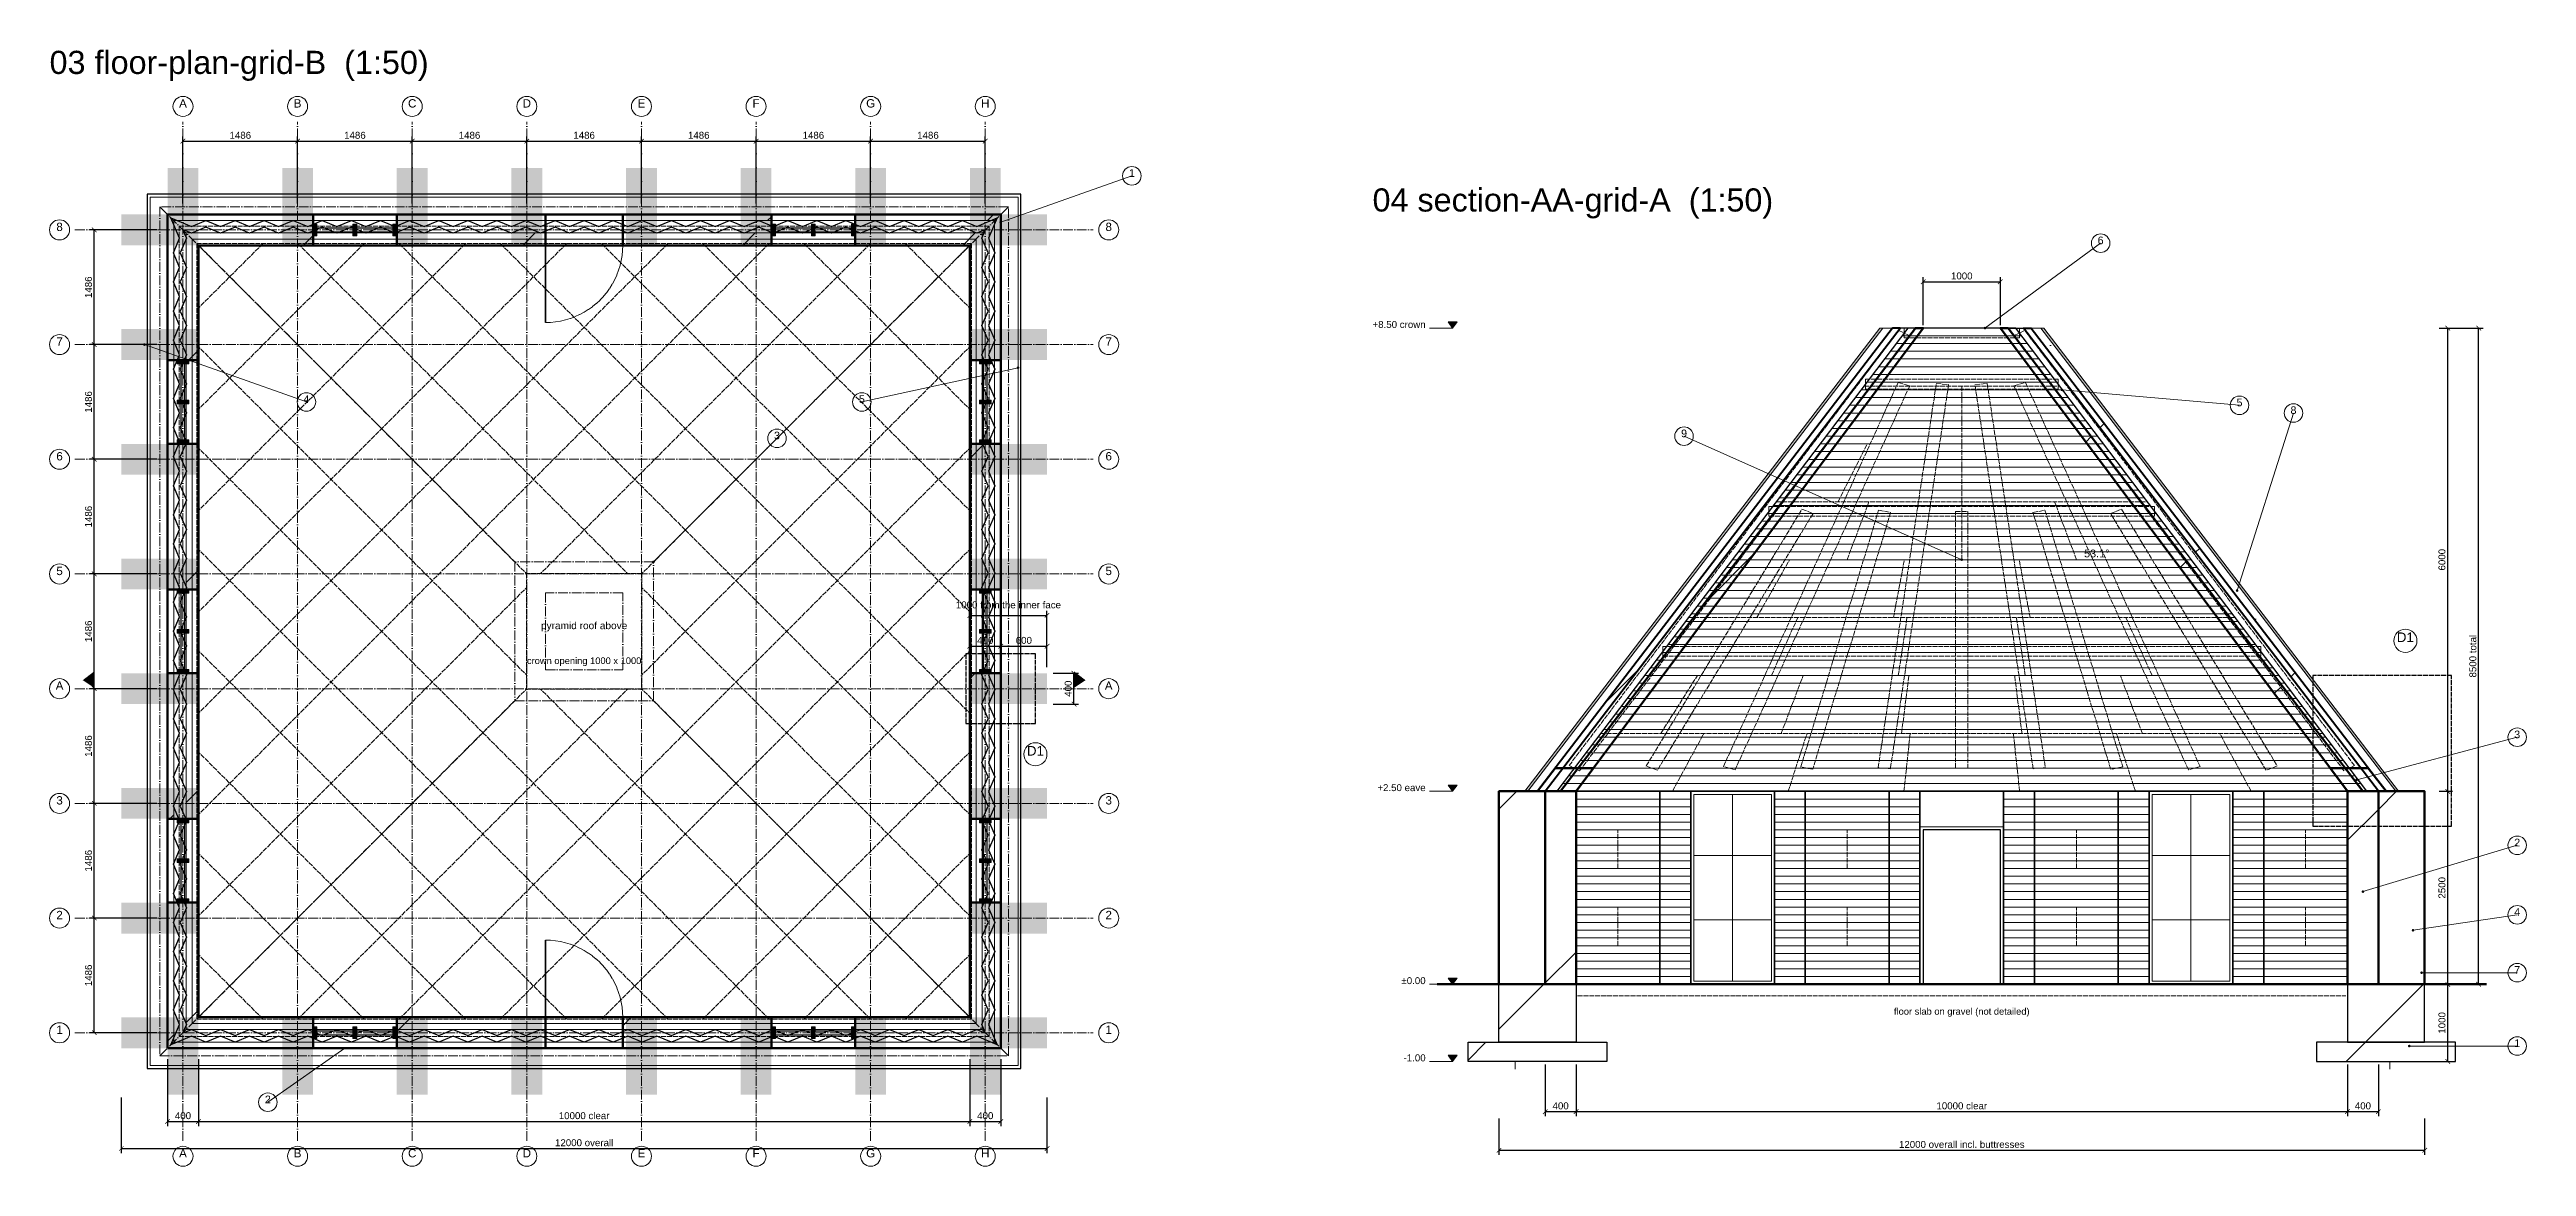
# Model space of a CAD drawing. Header units: millimetres. Extents: x 0 to 157867, y -2 to 14466.
# Drawn here: x 34300 to 66408, y -2 to 14466 of the extents above; entities that cross this region are included whole.
import ezdxf
from ezdxf.enums import TextEntityAlignment as Align

# ---------------------------------------------------------------- set-up
doc = ezdxf.new("R2010")
doc.units = ezdxf.units.MM
doc.linetypes.add('DASHDOT', pattern=[3.556, 2.54, -0.508, 0, -0.508])
doc.linetypes.add('DASHED', pattern=[1.524, 1.27, -0.254])
for name, color, linetype, lineweight in [('ANNOTATION', 4, 'CONTINUOUS', 18), ('BACKGROUND', 9, 'CONTINUOUS', 13), ('BUTTRESS-SOLID', 7, 'CONTINUOUS', 25), ('CLADDING', 7, 'Continuous', 9), ('DIMS', 3, 'CONTINUOUS', 18), ('HATCH-CAST', 7, 'CONTINUOUS', 9), ('HATCH-EARTH', 8, 'CONTINUOUS', 9), ('HATCH-INSULATION', 7, 'Continuous', 9), ('HATCH-PRINTED', 7, 'CONTINUOUS', 9), ('HIDDEN-AXIS', 8, 'DASHED', 18), ('LINES', 7, 'CONTINUOUS', 25), ('OUTLINE-CUT', 7, 'CONTINUOUS', 50), ('OUTLINE-FINE', 7, 'CONTINUOUS', 25), ('PRINT-LAYERS', 7, 'CONTINUOUS', 9), ('PRINTED-BEAD', 7, 'CONTINUOUS', 25), ('SHEET-LABELS', 2, 'Continuous', 25), ('TEXT', 7, 'CONTINUOUS', 18)]:
    doc.layers.add(name, color=color, linetype=linetype, lineweight=lineweight)
doc.styles.get("Standard").update_dxf_attribs({"font": 'arial.ttf'})
doc.dimstyles.new('PYR-1-50', dxfattribs={"dimscale": 50, "dimtxt": 1.8, "dimasz": 1.2, "dimexe": 1.2, "dimexo": 0.8, "dimgap": 0.6, "dimtad": 1, "dimdec": 0, "dimtxsty": 'Standard', "dimblk": 'ARCHTICK', "dimcen": 2.5, "dimclrd": 3, "dimclre": 3, "dimclrt": 7, "dimazin": 3, "dimtfac": 1, "dimtmove": 0, "dimatfit": 3})
pattern_1 = [(45, (0, 0), (-1425.35, 1425.35), [])]
pattern_2 = [(0, (0, 0), (442.913, 885.827), [0, -885.827])]
pattern_3 = [(45, (0, 0), (-1425.35, 1425.35), []), (135, (0, 0), (-1425.35, -1425.35), [])]

msp = doc.modelspace()

# ---------------------------------------------------------------- texts
at = {"layer": 'ANNOTATION', "ltscale": 50}
for s, height, p in [('A', 107.6, (36030, 13683.2)), ('B', 107.6, (37515.7, 13683.2)), ('C', 107.6, (39001.4, 13683.2)), ('D', 107.6, (40487.1, 13683.2)), ('E', 107.6, (41972.9, 13683.2)), ('F', 107.6, (43458.6, 13683.2)), ('G', 107.6, (44944.3, 13683.2)), ('H', 107.6, (46430, 13683.2)), ('1', 99.4, (48330, 12786.8)), ('8', 107.6, (34430, 12083.2)), ('8', 107.6, (48030, 12083.2)), ('6', 99.4, (60888.4, 11914.7)), ('7', 107.6, (34430, 10597.5)), ('7', 107.6, (48030, 10597.5)), ('4', 99.4, (37630, 9858.2)), ('5', 99.4, (44830, 9858.2)), ('5', 99.4, (62688.4, 9814.7)), ('8', 99.4, (63388.4, 9714.7)), ('3', 99.4, (43730, 9386.8)), ('9', 99.4, (55488.4, 9414.7)), ('6', 107.6, (34430, 9111.8)), ('6', 107.6, (48030, 9111.8)), ('5', 107.6, (34430, 7626.1)), ('5', 107.6, (48030, 7626.1)), ('D1', 124.2, (64838.4, 6753.9)), ('A', 107.6, (34430, 6140.3)), ('A', 107.6, (48030, 6140.3)), ('3', 99.4, (66288.4, 5514.7)), ('D1', 124.2, (47080, 5283.1)), ('3', 107.6, (34430, 4654.6)), ('3', 107.6, (48030, 4654.6)), ('2', 99.4, (66288.4, 4114.7)), ('2', 107.6, (34430, 3168.9)), ('2', 107.6, (48030, 3168.9)), ('4', 99.4, (66288.4, 3214.7)), ('7', 99.4, (66288.4, 2464.7)), ('1', 107.6, (34430, 1683.2)), ('1', 107.6, (48030, 1683.2)), ('1', 99.4, (66288.4, 1514.7)), ('2', 99.4, (37130, 786.8)), ('A', 107.6, (36030, 83.2)), ('B', 107.6, (37515.7, 83.2)), ('C', 107.6, (39001.4, 83.2)), ('D', 107.6, (40487.1, 83.2)), ('E', 107.6, (41972.9, 83.2)), ('F', 107.6, (43458.6, 83.2)), ('G', 107.6, (44944.3, 83.2)), ('H', 107.6, (46430, 83.2))]:
    msp.add_text(s, height=height, dxfattribs=at).set_placement(p, align=Align.BOTTOM_CENTER)
for s, p in [('+8.50 crown', (52138.4, 10832.9)), ('+2.50 eave', (52138.4, 4832.9)), ('±0.00', (52138.4, 2332.9)), ('-1.00', (52138.4, 1332.9))]:
    msp.add_text(s, height=90, dxfattribs=at).set_placement(p, align=Align.BOTTOM_RIGHT)
at = {"layer": 'SHEET-LABELS'}
for s, p in [('03 floor-plan-grid-B  (1:50)', (34300, 14060)), ('04 section-AA-grid-A  (1:50)', (51450, 12277.9))]:
    msp.add_text(s, height=300, dxfattribs=at).set_placement(p, align=Align.BOTTOM_LEFT)
at = {"layer": 'TEXT', "ltscale": 50}
for s, height, p in [('53.1°', 100.8, (60838.4, 7857.9)), ('pyramid roof above', 93.6, (41230, 6930)), ('crown opening 1000 x 1000', 86.4, (41230, 6480)), ('floor slab on gravel (not detailed)', 86.4, (59088.4, 1937.9))]:
    msp.add_text(s, height=height, dxfattribs=at).set_placement(p, align=Align.BOTTOM_CENTER)

# ---------------------------------------------------------------- blocks, each defined once
blk = doc.blocks.new('_ARCHTICK')
at = {"color": 0, "linetype": 'BYBLOCK', "const_width": 0.15}
blk.add_lwpolyline([(-0.5, -0.5), (0.5, 0.5)], dxfattribs=at)

# ---------------------------------------------------------------- dimensions: what is measured, and where the dimension line sits
at = {"layer": 'DIMS'}
for base, p1, p2 in [((36030, 13280), (36030, 12430), (37515.7, 12430)), ((37515.7, 13280), (37515.7, 12430), (39001.4, 12430)), ((39001.4, 13280), (39001.4, 12430), (40487.1, 12430)), ((40487.1, 13280), (40487.1, 12430), (41972.9, 12430)), ((41972.9, 13280), (41972.9, 12430), (43458.6, 12430)), ((43458.6, 13280), (43458.6, 12430), (44944.3, 12430)), ((44944.3, 13280), (44944.3, 12430), (46430, 12430)), ((58588.4, 11457.9), (58588.4, 10857.9), (59588.4, 10857.9)), ((46230, 6737.1), (46230, 6427.1), (46630, 6427.1)), ((46630, 6737.1), (46630, 6427.1), (47230, 6427.1)), ((35830, 580), (35830, 1430), (36230, 1430)), ((46230, 580), (46230, 1430), (46630, 1430)), ((53688.4, 707.9), (53688.4, 1357.9), (54088.4, 1357.9)), ((64088.4, 707.9), (64088.4, 1357.9), (64488.4, 1357.9))]:
    msp.add_linear_dim(base=base, p1=p1, p2=p2, dimstyle='PYR-1-50', dxfattribs=at).render()
for base, p1, p2 in [((34880, 10644.3), (35730, 10644.3), (35730, 12130)), ((34880, 9158.6), (35730, 9158.6), (35730, 10644.3)), ((65388.4, 4857.9), (65238.4, 4857.9), (65238.4, 10857.9)), ((34880, 7672.9), (35730, 7672.9), (35730, 9158.6)), ((34880, 6187.1), (35730, 6187.1), (35730, 7672.9)), ((34880, 4701.4), (35730, 4701.4), (35730, 6187.1)), ((47580, 5987.1), (47270, 5987.1), (47270, 6387.1)), ((65388.4, 2357.9), (65238.4, 2357.9), (65238.4, 4857.9)), ((34880, 3215.7), (35730, 3215.7), (35730, 4701.4)), ((34880, 1730), (35730, 1730), (35730, 3215.7)), ((65388.4, 1357.9), (65238.4, 1357.9), (65238.4, 2357.9))]:
    msp.add_linear_dim(base=base, p1=p1, p2=p2, angle=90, dimstyle='PYR-1-50', dxfattribs=at).render()
msp.add_linear_dim(base=(65788.4, 2357.9), p1=(65238.4, 2357.9), p2=(65238.4, 10857.9), angle=90, text='<> total', dimstyle='PYR-1-50', dxfattribs=at).render()
for base, p1, p2, text in [((46230, 7137.1), (46230, 6737.1), (47230, 6737.1), '<> from the inner face'), ((36230, 580), (36230, 1430), (46230, 1430), '<> clear'), ((54088.4, 707.9), (54088.4, 1357.9), (64088.4, 1357.9), '<> clear'), ((35230, 230), (35230, 930), (47230, 930), '<> overall'), ((53088.4, 207.9), (53088.4, 657.9), (65088.4, 657.9), '<> overall incl. buttresses')]:
    msp.add_linear_dim(base=base, p1=p1, p2=p2, text=text, dimstyle='PYR-1-50', dxfattribs=at).render()

# ---------------------------------------------------------------- hatches: boundary and pattern name
at = {"layer": 'ANNOTATION', "ltscale": 50}
h = msp.add_hatch(color=7, dxfattribs=at)
h.dxf.hatch_style = 1
edge = h.paths.add_edge_path()
edge.add_arc((46630, 12230), 17.5, 0, 360)
h = msp.add_hatch(color=7, dxfattribs=at)
h.dxf.hatch_style = 1
h.paths.add_polyline_path([(52488.4, 10857.9), (52548.4, 10937.9), (52428.4, 10937.9)])
h = msp.add_hatch(color=7, dxfattribs=at)
h.dxf.hatch_style = 1
edge = h.paths.add_edge_path()
edge.add_arc((35530, 10644.3), 17.5, 0, 360)
h = msp.add_hatch(color=7, dxfattribs=at)
h.dxf.hatch_style = 1
edge = h.paths.add_edge_path()
edge.add_arc((59388.4, 10857.9), 17.5, 0, 360)
h = msp.add_hatch(color=7, dxfattribs=at)
h.dxf.hatch_style = 1
edge = h.paths.add_edge_path()
edge.add_arc((46855, 10344.3), 17.5, 0, 360)
h = msp.add_hatch(color=7, dxfattribs=at)
h.dxf.hatch_style = 1
edge = h.paths.add_edge_path()
edge.add_arc((60388.4, 10057.9), 17.5, 0, 360)
h = msp.add_hatch(color=7, dxfattribs=at)
h.dxf.hatch_style = 1
edge = h.paths.add_edge_path()
edge.add_arc((42130, 7830), 17.5, 0, 360)
h = msp.add_hatch(color=7, dxfattribs=at)
h.dxf.hatch_style = 1
edge = h.paths.add_edge_path()
edge.add_arc((59088.4, 7857.9), 17.5, 0, 360)
h = msp.add_hatch(color=7, dxfattribs=at)
h.dxf.hatch_style = 1
edge = h.paths.add_edge_path()
edge.add_arc((62657.6, 7457.9), 17.5, 0, 360)
h = msp.add_hatch(color=7, dxfattribs=at)
h.dxf.hatch_style = 1
h.paths.add_polyline_path([(34880, 6197.1), (34880, 6412.1), (34730, 6297.1)])
h = msp.add_hatch(color=7, dxfattribs=at)
h.dxf.hatch_style = 1
h.paths.add_polyline_path([(47580, 6197.1), (47580, 6412.1), (47730, 6297.1)])
h = msp.add_hatch(color=7, dxfattribs=at)
h.dxf.hatch_style = 1
h.paths.add_polyline_path([(52488.4, 4857.9), (52548.4, 4937.9), (52428.4, 4937.9)])
h = msp.add_hatch(color=7, dxfattribs=at)
h.dxf.hatch_style = 1
edge = h.paths.add_edge_path()
edge.add_arc((64208.4, 5007.9), 17.5, 0, 360)
h = msp.add_hatch(color=7, dxfattribs=at)
h.dxf.hatch_style = 1
edge = h.paths.add_edge_path()
edge.add_arc((64288.4, 3557.9), 17.5, 0, 360)
h = msp.add_hatch(color=7, dxfattribs=at)
h.dxf.hatch_style = 1
edge = h.paths.add_edge_path()
edge.add_arc((64938.4, 3057.9), 17.5, 0, 360)
h = msp.add_hatch(color=7, dxfattribs=at)
h.dxf.hatch_style = 1
h.paths.add_polyline_path([(52488.4, 2357.9), (52548.4, 2437.9), (52428.4, 2437.9)])
h = msp.add_hatch(color=7, dxfattribs=at)
h.dxf.hatch_style = 1
edge = h.paths.add_edge_path()
edge.add_arc((65048.4, 2507.9), 17.5, 0, 360)
h = msp.add_hatch(color=7, dxfattribs=at)
h.dxf.hatch_style = 1
edge = h.paths.add_edge_path()
edge.add_arc((38130, 1530), 17.5, 0, 360)
h = msp.add_hatch(color=7, dxfattribs=at)
h.dxf.hatch_style = 1
h.paths.add_polyline_path([(52488.4, 1357.9), (52548.4, 1437.9), (52428.4, 1437.9)])
h = msp.add_hatch(color=7, dxfattribs=at)
h.dxf.hatch_style = 1
edge = h.paths.add_edge_path()
edge.add_arc((64888.4, 1557.9), 17.5, 0, 360)
at = {"layer": 'BUTTRESS-SOLID', "ltscale": 50}
h = msp.add_hatch(color=7, dxfattribs=at)
h.dxf.hatch_style = 1
h.paths.add_polyline_path([(35830, 11930), (35830, 12930), (36230, 12930), (36230, 11930)])
h = msp.add_hatch(color=7, dxfattribs=at)
h.dxf.hatch_style = 1
h.paths.add_polyline_path([(37715.7, 12930), (37715.7, 12335), (37715.7, 12335), (37715.7, 11930), (37315.7, 11930), (37315.7, 12930)])
h = msp.add_hatch(color=7, dxfattribs=at)
h.dxf.hatch_style = 1
h.paths.add_polyline_path([(39201.4, 12930), (39201.4, 11930), (38801.4, 11930), (38801.4, 12335), (38801.4, 12930)])
h = msp.add_hatch(color=7, dxfattribs=at)
h.dxf.hatch_style = 1
h.paths.add_polyline_path([(40287.1, 11930), (40287.1, 12930), (40687.1, 12930), (40687.1, 11930)])
h = msp.add_hatch(color=7, dxfattribs=at)
h.dxf.hatch_style = 1
h.paths.add_polyline_path([(41772.9, 11930), (41772.9, 12930), (42172.9, 12930), (42172.9, 11930)])
h = msp.add_hatch(color=7, dxfattribs=at)
h.dxf.hatch_style = 1
h.paths.add_polyline_path([(43658.6, 12335), (43658.6, 11930), (43258.6, 11930), (43258.6, 12930), (43658.6, 12930)])
h = msp.add_hatch(color=7, dxfattribs=at)
h.dxf.hatch_style = 1
h.paths.add_polyline_path([(45144.3, 11930), (44744.3, 11930), (44744.3, 12335), (44744.3, 12930), (45144.3, 12930)])
h = msp.add_hatch(color=7, dxfattribs=at)
h.dxf.hatch_style = 1
h.paths.add_polyline_path([(46230, 11930), (46230, 12930), (46630, 12930), (46630, 11930)])
h = msp.add_hatch(color=7, dxfattribs=at)
h.dxf.hatch_style = 1
h.paths.add_polyline_path([(35230, 11930), (35230, 12330), (36230, 12330), (36230, 11930)])
h = msp.add_hatch(color=7, dxfattribs=at)
h.dxf.hatch_style = 1
h.paths.add_polyline_path([(37715.7, 12055), (37715.7, 12205), (37765.7, 12205), (37765.7, 12055)])
h = msp.add_hatch(color=7, dxfattribs=at)
h.dxf.hatch_style = 1
h.paths.add_polyline_path([(38233.6, 12055), (38233.6, 12205), (38283.6, 12205), (38283.6, 12055)])
h = msp.add_hatch(color=7, dxfattribs=at)
h.dxf.hatch_style = 1
h.paths.add_polyline_path([(38751.4, 12055), (38751.4, 12205), (38801.4, 12205), (38801.4, 12055)])
h = msp.add_hatch(color=7, dxfattribs=at)
h.dxf.hatch_style = 1
h.paths.add_polyline_path([(43708.6, 12205), (43708.6, 12055), (43658.6, 12055), (43658.6, 12205)])
h = msp.add_hatch(color=7, dxfattribs=at)
h.dxf.hatch_style = 1
h.paths.add_polyline_path([(44226.4, 12205), (44226.4, 12055), (44176.4, 12055), (44176.4, 12205)])
h = msp.add_hatch(color=7, dxfattribs=at)
h.dxf.hatch_style = 1
h.paths.add_polyline_path([(44744.3, 12205), (44744.3, 12055), (44694.3, 12055), (44694.3, 12205)])
h = msp.add_hatch(color=7, dxfattribs=at)
h.dxf.hatch_style = 1
h.paths.add_polyline_path([(46230, 11930), (46230, 12330), (47230, 12330), (47230, 11930)])
h = msp.add_hatch(color=7, dxfattribs=at)
h.dxf.hatch_style = 1
h.paths.add_polyline_path([(35825, 10444.3), (35230, 10444.3), (35230, 10844.3), (36230, 10844.3), (36230, 10444.3)])
h = msp.add_hatch(color=7, dxfattribs=at)
h.dxf.hatch_style = 1
h.paths.add_polyline_path([(46635, 10444.3), (46230, 10444.3), (46230, 10844.3), (47230, 10844.3), (47230, 10444.3)])
h = msp.add_hatch(color=7, dxfattribs=at)
h.dxf.hatch_style = 1
h.paths.add_polyline_path([(36105, 10394.3), (36105, 10444.3), (35955, 10444.3), (35955, 10394.3)])
h = msp.add_hatch(color=7, dxfattribs=at)
h.dxf.hatch_style = 1
h.paths.add_polyline_path([(46505, 10394.3), (46355, 10394.3), (46355, 10444.3), (46505, 10444.3)])
h = msp.add_hatch(color=7, dxfattribs=at)
h.dxf.hatch_style = 1
h.paths.add_polyline_path([(36105, 9876.4), (36105, 9926.4), (35955, 9926.4), (35955, 9876.4)])
h = msp.add_hatch(color=7, dxfattribs=at)
h.dxf.hatch_style = 1
h.paths.add_polyline_path([(46505, 9876.4), (46355, 9876.4), (46355, 9926.4), (46505, 9926.4)])
h = msp.add_hatch(color=7, dxfattribs=at)
h.dxf.hatch_style = 1
h.paths.add_polyline_path([(35230, 8958.6), (35230, 9358.6), (35825, 9358.6), (36230, 9358.6), (36230, 8958.6)])
h = msp.add_hatch(color=7, dxfattribs=at)
h.dxf.hatch_style = 1
h.paths.add_polyline_path([(36105, 9358.6), (36105, 9408.6), (35955, 9408.6), (35955, 9358.6)])
h = msp.add_hatch(color=7, dxfattribs=at)
h.dxf.hatch_style = 1
h.paths.add_polyline_path([(47230, 8958.6), (46230, 8958.6), (46230, 9358.6), (46635, 9358.6), (47230, 9358.6)])
h = msp.add_hatch(color=7, dxfattribs=at)
h.dxf.hatch_style = 1
h.paths.add_polyline_path([(46505, 9358.6), (46355, 9358.6), (46355, 9408.6), (46505, 9408.6)])
h = msp.add_hatch(color=7, dxfattribs=at)
h.dxf.hatch_style = 1
h.paths.add_polyline_path([(35825, 7472.9), (35230, 7472.9), (35230, 7872.9), (36230, 7872.9), (36230, 7472.9)])
h = msp.add_hatch(color=7, dxfattribs=at)
h.dxf.hatch_style = 1
h.paths.add_polyline_path([(47230, 7472.9), (46635, 7472.9), (46230, 7472.9), (46230, 7872.9), (47230, 7872.9)])
h = msp.add_hatch(color=7, dxfattribs=at)
h.dxf.hatch_style = 1
h.paths.add_polyline_path([(35955, 7422.9), (35955, 7472.9), (36105, 7472.9), (36105, 7422.9)])
h = msp.add_hatch(color=7, dxfattribs=at)
h.dxf.hatch_style = 1
h.paths.add_polyline_path([(46355, 7422.9), (46355, 7472.9), (46505, 7472.9), (46505, 7422.9)])
h = msp.add_hatch(color=7, dxfattribs=at)
h.dxf.hatch_style = 1
h.paths.add_polyline_path([(35955, 6905), (35955, 6955), (36105, 6955), (36105, 6905)])
h = msp.add_hatch(color=7, dxfattribs=at)
h.dxf.hatch_style = 1
h.paths.add_polyline_path([(46355, 6905), (46355, 6955), (46505, 6955), (46505, 6905)])
h = msp.add_hatch(color=7, dxfattribs=at)
h.dxf.hatch_style = 1
h.paths.add_polyline_path([(35955, 6387.1), (35955, 6437.1), (36105, 6437.1), (36105, 6387.1)])
h = msp.add_hatch(color=7, dxfattribs=at)
h.dxf.hatch_style = 1
h.paths.add_polyline_path([(46355, 6387.1), (46355, 6437.1), (46505, 6437.1), (46505, 6387.1)])
h = msp.add_hatch(color=7, dxfattribs=at)
h.dxf.hatch_style = 1
h.paths.add_polyline_path([(35230, 5987.1), (35230, 6387.1), (35825, 6387.1), (36230, 6387.1), (36230, 5987.1)])
h = msp.add_hatch(color=7, dxfattribs=at)
h.dxf.hatch_style = 1
h.paths.add_polyline_path([(47230, 5987.1), (46230, 5987.1), (46230, 6387.1), (46635, 6387.1), (47230, 6387.1)])
h = msp.add_hatch(color=7, dxfattribs=at)
h.dxf.hatch_style = 1
h.paths.add_polyline_path([(35825, 4501.4), (35230, 4501.4), (35230, 4901.4), (36230, 4901.4), (36230, 4501.4)])
h = msp.add_hatch(color=7, dxfattribs=at)
h.dxf.hatch_style = 1
h.paths.add_polyline_path([(47230, 4501.4), (46635, 4501.4), (46230, 4501.4), (46230, 4901.4), (47230, 4901.4)])
h = msp.add_hatch(color=7, dxfattribs=at)
h.dxf.hatch_style = 1
h.paths.add_polyline_path([(35955, 4501.4), (36105, 4501.4), (36105, 4451.4), (35955, 4451.4)])
h = msp.add_hatch(color=7, dxfattribs=at)
h.dxf.hatch_style = 1
h.paths.add_polyline_path([(46355, 4501.4), (46505, 4501.4), (46505, 4451.4), (46355, 4451.4)])
h = msp.add_hatch(color=7, dxfattribs=at)
h.dxf.hatch_style = 1
h.paths.add_polyline_path([(35955, 3983.6), (36105, 3983.6), (36105, 3933.6), (35955, 3933.6)])
h = msp.add_hatch(color=7, dxfattribs=at)
h.dxf.hatch_style = 1
h.paths.add_polyline_path([(46355, 3983.6), (46505, 3983.6), (46505, 3933.6), (46355, 3933.6)])
h = msp.add_hatch(color=7, dxfattribs=at)
h.dxf.hatch_style = 1
h.paths.add_polyline_path([(36230, 3415.7), (36230, 3015.7), (35230, 3015.7), (35230, 3415.7), (35825, 3415.7), (35825, 3415.7)])
h = msp.add_hatch(color=7, dxfattribs=at)
h.dxf.hatch_style = 1
h.paths.add_polyline_path([(35955, 3465.7), (36105, 3465.7), (36105, 3415.7), (35955, 3415.7)])
h = msp.add_hatch(color=7, dxfattribs=at)
h.dxf.hatch_style = 1
h.paths.add_polyline_path([(47230, 3415.7), (47230, 3015.7), (46230, 3015.7), (46230, 3415.7), (46635, 3415.7), (46635, 3415.7)])
h = msp.add_hatch(color=7, dxfattribs=at)
h.dxf.hatch_style = 1
h.paths.add_polyline_path([(46355, 3465.7), (46505, 3465.7), (46505, 3415.7), (46355, 3415.7)])
h = msp.add_hatch(color=7, dxfattribs=at)
h.dxf.hatch_style = 1
h.paths.add_polyline_path([(35230, 1530), (35230, 1930), (36230, 1930), (36230, 1530)])
h = msp.add_hatch(color=7, dxfattribs=at)
h.dxf.hatch_style = 1
h.paths.add_polyline_path([(35830, 930), (35830, 1930), (36230, 1930), (36230, 930)])
h = msp.add_hatch(color=7, dxfattribs=at)
h.dxf.hatch_style = 1
h.paths.add_polyline_path([(37715.7, 1525), (37715.7, 930), (37315.7, 930), (37315.7, 1930), (37715.7, 1930), (37715.7, 1525)])
h = msp.add_hatch(color=7, dxfattribs=at)
h.dxf.hatch_style = 1
h.paths.add_polyline_path([(39201.4, 930), (38801.4, 930), (38801.4, 1525), (38801.4, 1930), (39201.4, 1930)])
h = msp.add_hatch(color=7, dxfattribs=at)
h.dxf.hatch_style = 1
h.paths.add_polyline_path([(40287.1, 930), (40287.1, 1930), (40687.1, 1930), (40687.1, 930)])
h = msp.add_hatch(color=7, dxfattribs=at)
h.dxf.hatch_style = 1
h.paths.add_polyline_path([(41772.9, 930), (41772.9, 1930), (42172.9, 1930), (42172.9, 930)])
h = msp.add_hatch(color=7, dxfattribs=at)
h.dxf.hatch_style = 1
h.paths.add_polyline_path([(43658.6, 1930), (43658.6, 1525), (43658.6, 930), (43258.6, 930), (43258.6, 1930)])
h = msp.add_hatch(color=7, dxfattribs=at)
h.dxf.hatch_style = 1
h.paths.add_polyline_path([(45144.3, 1930), (45144.3, 930), (44744.3, 930), (44744.3, 1525), (44744.3, 1930)])
h = msp.add_hatch(color=7, dxfattribs=at)
h.dxf.hatch_style = 1
h.paths.add_polyline_path([(46230, 1530), (46230, 1930), (47230, 1930), (47230, 1530)])
h = msp.add_hatch(color=7, dxfattribs=at)
h.dxf.hatch_style = 1
h.paths.add_polyline_path([(46230, 930), (46230, 1930), (46630, 1930), (46630, 930)])
h = msp.add_hatch(color=7, dxfattribs=at)
h.dxf.hatch_style = 1
h.paths.add_polyline_path([(37715.7, 1655), (37715.7, 1805), (37765.7, 1805), (37765.7, 1655)])
h = msp.add_hatch(color=7, dxfattribs=at)
h.dxf.hatch_style = 1
h.paths.add_polyline_path([(38233.6, 1655), (38233.6, 1805), (38283.6, 1805), (38283.6, 1655)])
h = msp.add_hatch(color=7, dxfattribs=at)
h.dxf.hatch_style = 1
h.paths.add_polyline_path([(38751.4, 1655), (38751.4, 1805), (38801.4, 1805), (38801.4, 1655)])
h = msp.add_hatch(color=7, dxfattribs=at)
h.dxf.hatch_style = 1
h.paths.add_polyline_path([(43708.6, 1805), (43708.6, 1655), (43658.6, 1655), (43658.6, 1805)])
h = msp.add_hatch(color=7, dxfattribs=at)
h.dxf.hatch_style = 1
h.paths.add_polyline_path([(44226.4, 1805), (44226.4, 1655), (44176.4, 1655), (44176.4, 1805)])
h = msp.add_hatch(color=7, dxfattribs=at)
h.dxf.hatch_style = 1
h.paths.add_polyline_path([(44744.3, 1805), (44744.3, 1655), (44694.3, 1655), (44694.3, 1805)])
at = {"layer": 'CLADDING', "ltscale": 50}
h = msp.add_hatch(color=7, dxfattribs=at)
h.dxf.hatch_style = 1
h.paths.add_polyline_path([(53463.4, 4857.9), (53425.9, 4857.9), (58025.9, 10857.9), (58063.4, 10857.9)])
h = msp.add_hatch(color=7, dxfattribs=at)
h.dxf.hatch_style = 1
h.paths.add_polyline_path([(64750.9, 4857.9), (64713.4, 4857.9), (60113.4, 10857.9), (60150.9, 10857.9)])
at = {"layer": 'HATCH-CAST', "ltscale": 50}
h = msp.add_hatch(dxfattribs=at)
h.set_pattern_fill('ANSI37', scale=25.19685)
h.set_pattern_definition(pattern_3)
h.paths.add_polyline_path([(54313.4, 5157.9), (54088.4, 4857.9), (53588.4, 4857.9), (53818.4, 5157.9)])
h = msp.add_hatch(dxfattribs=at)
h.set_pattern_fill('ANSI37', scale=25.19685)
h.set_pattern_definition(pattern_3)
h.paths.add_polyline_path([(64358.4, 5157.9), (64588.4, 4857.9), (64088.4, 4857.9), (63863.4, 5157.9)])
at = {"layer": 'HATCH-EARTH', "ltscale": 50}
h = msp.add_hatch(dxfattribs=at)
h.set_pattern_fill('EARTH', scale=37.795276)
h.set_pattern_definition([(0, (0, 0), (9070.9, 9070.9), [9070.9, -9070.9]), (0, (0, 3402), (9070.9, 9070.9), [9070.9, -9070.9]), (0, (0, 6803), (9070.9, 9070.9), [9070.9, -9070.9]), (90, (1134, 7937), (-9070.9, 9070.9), [9070.9, -9070.9]), (90, (4535, 7937), (-9070.9, 9070.9), [9070.9, -9070.9]), (90, (7937, 7937), (-9070.9, 9070.9), [9070.9, -9070.9])])
h.paths.add_polyline_path([(52688.4, 1357.9), (54488.4, 1357.9), (54488.4, 1607.9), (54088.4, 1607.9), (54088.4, 2357.9), (55174.2, 2357.9), (55574.2, 2357.9), (56659.9, 2357.9), (57059.9, 2357.9), (58145.6, 2357.9), (58545.6, 2357.9), (58588.4, 2357.9), (59588.4, 2357.9), (59631.3, 2357.9), (60031.3, 2357.9), (61117, 2357.9), (61517, 2357.9), (62602.7, 2357.9), (63002.7, 2357.9), (64088.4, 2357.9), (64088.4, 1607.9), (63688.4, 1607.9), (63688.4, 1357.9), (65488.4, 1357.9), (65488.4, 1607.9), (65088.4, 1607.9), (65088.4, 2357.9), (65888.4, 2357.9), (65888.4, 1257.9), (52288.4, 1257.9), (52288.4, 2357.9), (53088.4, 2357.9), (53088.4, 1607.9), (52688.4, 1607.9)])
at = {"layer": 'HATCH-INSULATION', "ltscale": 50}
h = msp.add_hatch(dxfattribs=at)
h.set_pattern_fill('DOTS', scale=23.622047)
h.set_pattern_definition(pattern_2)
h.paths.add_polyline_path([(53818.4, 5157.9), (53588.4, 4857.9), (53463.4, 4857.9), (58063.4, 10857.9), (58188.4, 10857.9)])
h = msp.add_hatch(dxfattribs=at)
h.set_pattern_fill('DOTS', scale=23.622047)
h.set_pattern_definition(pattern_2)
h.paths.add_polyline_path([(64358.4, 5157.9), (59988.4, 10857.9), (60113.4, 10857.9), (64713.4, 4857.9), (64588.4, 4857.9)])
at = {"layer": 'HATCH-PRINTED', "ltscale": 50}
h = msp.add_hatch(dxfattribs=at)
h.set_pattern_fill('ANSI31', scale=25.19685)
h.set_pattern_definition(pattern_1)
h.paths.add_polyline_path([(36696.2, 12250), (36335.3, 12250), (36327.1, 12253.5), (36319, 12250), (35958.1, 12250), (35874.5, 12285.5), (35910, 12201.9), (35910, 11841), (35906.5, 11832.9), (35910, 11824.7), (35910, 11463.8), (35906.5, 11455.7), (35910, 11447.6), (35910, 11086.7), (35906.5, 11078.6), (35910, 11070.4), (35910, 10709.6), (35906.5, 10701.4), (35910, 10693.3), (35910, 10444.3), (35830, 10444.3), (35830, 12330), (37715.7, 12330), (37715.7, 12250), (37466.7, 12250), (37458.6, 12253.5), (37450.4, 12250), (37089.6, 12250), (37081.4, 12253.5), (37073.3, 12250), (36712.4, 12250), (36704.3, 12253.5)])
h = msp.add_hatch(dxfattribs=at)
h.set_pattern_fill('ANSI31', scale=25.19685)
h.set_pattern_definition(pattern_1)
h.paths.add_polyline_path([(39721.4, 12253.5), (39713.3, 12250), (39352.4, 12250), (39344.3, 12253.5), (39336.2, 12250), (38975.3, 12250), (38967.1, 12253.5), (38959, 12250), (38801.4, 12250), (38801.4, 12330), (40730, 12330), (40730, 12250), (40483.8, 12250), (40475.7, 12253.5), (40467.6, 12250), (40106.7, 12250), (40098.6, 12253.5), (40090.4, 12250), (39729.6, 12250)])
h = msp.add_hatch(dxfattribs=at)
h.set_pattern_fill('ANSI31', scale=25.19685)
h.set_pattern_definition(pattern_1)
h.paths.add_polyline_path([(42746.7, 12250), (42738.6, 12253.5), (42730.4, 12250), (42369.6, 12250), (42361.4, 12253.5), (42353.3, 12250), (41992.4, 12250), (41984.3, 12253.5), (41976.2, 12250), (41730, 12250), (41730, 12330), (43658.6, 12330), (43658.6, 12250), (43501, 12250), (43492.9, 12253.5), (43484.7, 12250), (43123.8, 12250), (43115.7, 12253.5), (43107.6, 12250)])
h = msp.add_hatch(dxfattribs=at)
h.set_pattern_fill('ANSI31', scale=25.19685)
h.set_pattern_definition(pattern_1)
h.paths.add_polyline_path([(46550, 11070.4), (46553.5, 11078.6), (46550, 11086.7), (46550, 11447.6), (46553.5, 11455.7), (46550, 11463.8), (46550, 11824.7), (46553.5, 11832.9), (46550, 11841), (46550, 12201.9), (46585.5, 12285.5), (46501.9, 12250), (46141, 12250), (46132.9, 12253.5), (46124.7, 12250), (45763.8, 12250), (45755.7, 12253.5), (45747.6, 12250), (45386.7, 12250), (45378.6, 12253.5), (45370.4, 12250), (45009.6, 12250), (45001.4, 12253.5), (44993.3, 12250), (44744.3, 12250), (44744.3, 12330), (46630, 12330), (46630, 10444.3), (46550, 10444.3), (46550, 10693.3), (46553.5, 10701.4), (46550, 10709.6)])
h = msp.add_hatch(dxfattribs=at)
h.set_pattern_fill('ANSI31', scale=25.19685)
h.set_pattern_definition(pattern_1)
h.paths.add_polyline_path([(36070, 10504.7), (36073.5, 10512.9), (36070, 10521), (36070, 10881.9), (36073.5, 10890), (36070, 10898.1), (36070, 11259), (36073.5, 11267.1), (36070, 11275.3), (36070, 11636.2), (36073.5, 11644.3), (36070, 11652.4), (36070, 12013.3), (36073.5, 12021.4), (36070, 12029.6), (36070, 12090), (36130.4, 12090), (36138.6, 12086.5), (36146.7, 12090), (36507.6, 12090), (36515.7, 12086.5), (36523.8, 12090), (36884.7, 12090), (36892.9, 12086.5), (36901, 12090), (37261.9, 12090), (37270, 12086.5), (37278.1, 12090), (37639, 12090), (37647.1, 12086.5), (37655.3, 12090), (37715.7, 12090), (37715.7, 11930), (36230, 11930), (36230, 10444.3), (36070, 10444.3)])
h = msp.add_hatch(dxfattribs=at)
h.set_pattern_fill('ANSI31', scale=25.19685)
h.set_pattern_definition(pattern_1)
h.paths.add_polyline_path([(39541, 12090), (39901.9, 12090), (39910, 12086.5), (39918.1, 12090), (40279, 12090), (40287.1, 12086.5), (40295.3, 12090), (40656.2, 12090), (40664.3, 12086.5), (40672.4, 12090), (40730, 12090), (40730, 11930), (38801.4, 11930), (38801.4, 12090), (39147.6, 12090), (39155.7, 12086.5), (39163.8, 12090), (39524.7, 12090), (39532.9, 12086.5)])
h = msp.add_hatch(dxfattribs=at)
h.set_pattern_fill('ANSI31', scale=25.19685)
h.set_pattern_definition(pattern_1)
h.paths.add_polyline_path([(42172.9, 12086.5), (42181, 12090), (42541.9, 12090), (42550, 12086.5), (42558.1, 12090), (42919, 12090), (42927.1, 12086.5), (42935.3, 12090), (43296.2, 12090), (43304.3, 12086.5), (43312.4, 12090), (43658.6, 12090), (43658.6, 11930), (41730, 11930), (41730, 12090), (41787.6, 12090), (41795.7, 12086.5), (41803.8, 12090), (42164.7, 12090)])
h = msp.add_hatch(dxfattribs=at)
h.set_pattern_fill('ANSI31', scale=25.19685)
h.set_pattern_definition(pattern_1)
h.paths.add_polyline_path([(46390, 10521), (46386.5, 10512.9), (46390, 10504.7), (46390, 10444.3), (46230, 10444.3), (46230, 11930), (44744.3, 11930), (44744.3, 12090), (44804.7, 12090), (44812.9, 12086.5), (44821, 12090), (45181.9, 12090), (45190, 12086.5), (45198.1, 12090), (45559, 12090), (45567.1, 12086.5), (45575.3, 12090), (45936.2, 12090), (45944.3, 12086.5), (45952.4, 12090), (46313.3, 12090), (46321.4, 12086.5), (46329.6, 12090), (46390, 12090), (46390, 12029.6), (46386.5, 12021.4), (46390, 12013.3), (46390, 11652.4), (46386.5, 11644.3), (46390, 11636.2), (46390, 11275.3), (46386.5, 11267.1), (46390, 11259), (46390, 10898.1), (46386.5, 10890), (46390, 10881.9)])
h = msp.add_hatch(dxfattribs=at)
h.set_pattern_fill('ANSI31', scale=25.19685)
h.set_pattern_definition(pattern_1)
h.paths.add_polyline_path([(58288.4, 10857.9), (53918.4, 5157.9), (53818.4, 5157.9), (58188.4, 10857.9)])
h = msp.add_hatch(dxfattribs=at)
h.set_pattern_fill('ANSI31', scale=25.19685)
h.set_pattern_definition(pattern_1)
h.paths.add_polyline_path([(54118.4, 5157.9), (58488.4, 10857.9), (58588.4, 10857.9), (54313.4, 5157.9)])
h = msp.add_hatch(dxfattribs=at)
h.set_pattern_fill('ANSI31', scale=25.19685)
h.set_pattern_definition(pattern_1)
h.paths.add_polyline_path([(64058.4, 5157.9), (63863.4, 5157.9), (59588.4, 10857.9), (59688.4, 10857.9)])
h = msp.add_hatch(dxfattribs=at)
h.set_pattern_fill('ANSI31', scale=25.19685)
h.set_pattern_definition(pattern_1)
h.paths.add_polyline_path([(64258.4, 5157.9), (59888.4, 10857.9), (59988.4, 10857.9), (64358.4, 5157.9)])
h = msp.add_hatch(dxfattribs=at)
h.set_pattern_fill('ANSI31', scale=25.19685)
h.set_pattern_definition(pattern_1)
h.paths.add_polyline_path([(35910, 9201), (35906.5, 9192.9), (35910, 9184.7), (35910, 8823.8), (35906.5, 8815.7), (35910, 8807.6), (35910, 8446.7), (35906.5, 8438.6), (35910, 8430.4), (35910, 8069.6), (35906.5, 8061.4), (35910, 8053.3), (35910, 7692.4), (35906.5, 7684.3), (35910, 7676.2), (35910, 7472.9), (35830, 7472.9), (35830, 9358.6), (35910, 9358.6)])
h = msp.add_hatch(dxfattribs=at)
h.set_pattern_fill('ANSI31', scale=25.19685)
h.set_pattern_definition(pattern_1)
h.paths.add_polyline_path([(36073.5, 7495.7), (36070, 7503.8), (36070, 7864.7), (36073.5, 7872.9), (36070, 7881), (36070, 8241.9), (36073.5, 8250), (36070, 8258.1), (36070, 8619), (36073.5, 8627.1), (36070, 8635.3), (36070, 8996.2), (36073.5, 9004.3), (36070, 9012.4), (36070, 9358.6), (36230, 9358.6), (36230, 7472.9), (36070, 7472.9), (36070, 7487.6)])
h = msp.add_hatch(dxfattribs=at)
h.set_pattern_fill('ANSI31', scale=25.19685)
h.set_pattern_definition(pattern_1)
h.paths.add_polyline_path([(46390, 8635.3), (46386.5, 8627.1), (46390, 8619), (46390, 8258.1), (46386.5, 8250), (46390, 8241.9), (46390, 7881), (46386.5, 7872.9), (46390, 7864.7), (46390, 7503.8), (46386.5, 7495.7), (46390, 7487.6), (46390, 7472.9), (46230, 7472.9), (46230, 9358.6), (46390, 9358.6), (46390, 9012.4), (46386.5, 9004.3), (46390, 8996.2)])
h = msp.add_hatch(dxfattribs=at)
h.set_pattern_fill('ANSI31', scale=25.19685)
h.set_pattern_definition(pattern_1)
h.paths.add_polyline_path([(46553.5, 8061.4), (46550, 8069.6), (46550, 8430.4), (46553.5, 8438.6), (46550, 8446.7), (46550, 8807.6), (46553.5, 8815.7), (46550, 8823.8), (46550, 9184.7), (46553.5, 9192.9), (46550, 9201), (46550, 9358.6), (46630, 9358.6), (46630, 7472.9), (46550, 7472.9), (46550, 7676.2), (46553.5, 7684.3), (46550, 7692.4), (46550, 8053.3)])
h = msp.add_hatch(dxfattribs=at)
h.set_pattern_fill('ANSI31', scale=25.19685)
h.set_pattern_definition(pattern_1)
h.paths.add_polyline_path([(35906.5, 6175.7), (35910, 6167.6), (35910, 5806.7), (35906.5, 5798.6), (35910, 5790.4), (35910, 5429.6), (35906.5, 5421.4), (35910, 5413.3), (35910, 5052.4), (35906.5, 5044.3), (35910, 5036.2), (35910, 4675.3), (35906.5, 4667.1), (35910, 4659), (35910, 4501.4), (35830, 4501.4), (35830, 6387.1), (35910, 6387.1), (35910, 6183.8)])
h = msp.add_hatch(dxfattribs=at)
h.set_pattern_fill('ANSI31', scale=25.19685)
h.set_pattern_definition(pattern_1)
h.paths.add_polyline_path([(36070, 4863.8), (36070, 5224.7), (36073.5, 5232.9), (36070, 5241), (36070, 5601.9), (36073.5, 5610), (36070, 5618.1), (36070, 5979), (36073.5, 5987.1), (36070, 5995.3), (36070, 6356.2), (36073.5, 6364.3), (36070, 6372.4), (36070, 6387.1), (36230, 6387.1), (36230, 4501.4), (36070, 4501.4), (36070, 4847.6), (36073.5, 4855.7)])
h = msp.add_hatch(dxfattribs=at)
h.set_pattern_fill('ANSI31', scale=25.19685)
h.set_pattern_definition(pattern_1)
h.paths.add_polyline_path([(46386.5, 5987.1), (46390, 5979), (46390, 5618.1), (46386.5, 5610), (46390, 5601.9), (46390, 5241), (46386.5, 5232.9), (46390, 5224.7), (46390, 4863.8), (46386.5, 4855.7), (46390, 4847.6), (46390, 4501.4), (46230, 4501.4), (46230, 6387.1), (46390, 6387.1), (46390, 6372.4), (46386.5, 6364.3), (46390, 6356.2), (46390, 5995.3)])
h = msp.add_hatch(dxfattribs=at)
h.set_pattern_fill('ANSI31', scale=25.19685)
h.set_pattern_definition(pattern_1)
h.paths.add_polyline_path([(46550, 5052.4), (46550, 5413.3), (46553.5, 5421.4), (46550, 5429.6), (46550, 5790.4), (46553.5, 5798.6), (46550, 5806.7), (46550, 6167.6), (46553.5, 6175.7), (46550, 6183.8), (46550, 6387.1), (46630, 6387.1), (46630, 4501.4), (46550, 4501.4), (46550, 4659), (46553.5, 4667.1), (46550, 4675.3), (46550, 5036.2), (46553.5, 5044.3)])
h = msp.add_hatch(dxfattribs=at)
h.set_pattern_fill('ANSI31', scale=25.19685)
h.set_pattern_definition(pattern_1)
h.paths.add_polyline_path([(53088.4, 2357.9), (53088.4, 4857.9), (53463.4, 4857.9), (53588.4, 4857.9), (53688.4, 4857.9), (53688.4, 2357.9)])
h = msp.add_hatch(dxfattribs=at)
h.set_pattern_fill('ANSI31', scale=25.19685)
h.set_pattern_definition(pattern_1)
h.paths.add_polyline_path([(54088.4, 2357.9), (53688.4, 2357.9), (53688.4, 4857.9), (53888.4, 4857.9), (54088.4, 4857.9)])
h = msp.add_hatch(dxfattribs=at)
h.set_pattern_fill('ANSI31', scale=25.19685)
h.set_pattern_definition(pattern_1)
h.paths.add_polyline_path([(64088.4, 2357.9), (64088.4, 4857.9), (64288.4, 4857.9), (64488.4, 4857.9), (64488.4, 2357.9)])
h = msp.add_hatch(dxfattribs=at)
h.set_pattern_fill('ANSI31', scale=25.19685)
h.set_pattern_definition(pattern_1)
h.paths.add_polyline_path([(65088.4, 2357.9), (64488.4, 2357.9), (64488.4, 4857.9), (64588.4, 4857.9), (64713.4, 4857.9), (65088.4, 4857.9)])
h = msp.add_hatch(dxfattribs=at)
h.set_pattern_fill('ANSI31', scale=25.19685)
h.set_pattern_definition(pattern_1)
h.paths.add_polyline_path([(35910, 3150.4), (35910, 2789.6), (35906.5, 2781.4), (35910, 2773.3), (35910, 2412.4), (35906.5, 2404.3), (35910, 2396.2), (35910, 2035.3), (35906.5, 2027.1), (35910, 2019), (35910, 1658.1), (35874.5, 1574.5), (35958.1, 1610), (36319, 1610), (36327.1, 1606.5), (36335.3, 1610), (36696.2, 1610), (36704.3, 1606.5), (36712.4, 1610), (37073.3, 1610), (37081.4, 1606.5), (37089.6, 1610), (37450.4, 1610), (37458.6, 1606.5), (37466.7, 1610), (37715.7, 1610), (37715.7, 1530), (35830, 1530), (35830, 3415.7), (35910, 3415.7), (35910, 3166.7), (35906.5, 3158.6)])
h = msp.add_hatch(dxfattribs=at)
h.set_pattern_fill('ANSI31', scale=25.19685)
h.set_pattern_definition(pattern_1)
h.paths.add_polyline_path([(37270, 1773.5), (37261.9, 1770), (36901, 1770), (36892.9, 1773.5), (36884.7, 1770), (36523.8, 1770), (36515.7, 1773.5), (36507.6, 1770), (36146.7, 1770), (36138.6, 1773.5), (36130.4, 1770), (36070, 1770), (36070, 1830.4), (36073.5, 1838.6), (36070, 1846.7), (36070, 2207.6), (36073.5, 2215.7), (36070, 2223.8), (36070, 2584.7), (36073.5, 2592.9), (36070, 2601), (36070, 2961.9), (36073.5, 2970), (36070, 2978.1), (36070, 3339), (36073.5, 3347.1), (36070, 3355.3), (36070, 3415.7), (36230, 3415.7), (36230, 1930), (37715.7, 1930), (37715.7, 1770), (37655.3, 1770), (37647.1, 1773.5), (37639, 1770), (37278.1, 1770)])
h = msp.add_hatch(dxfattribs=at)
h.set_pattern_fill('ANSI31', scale=25.19685)
h.set_pattern_definition(pattern_1)
h.paths.add_polyline_path([(45747.6, 1610), (45755.7, 1606.5), (45763.8, 1610), (46124.7, 1610), (46132.9, 1606.5), (46141, 1610), (46501.9, 1610), (46585.5, 1574.5), (46550, 1658.1), (46550, 2019), (46553.5, 2027.1), (46550, 2035.3), (46550, 2396.2), (46553.5, 2404.3), (46550, 2412.4), (46550, 2773.3), (46553.5, 2781.4), (46550, 2789.6), (46550, 3150.4), (46553.5, 3158.6), (46550, 3166.7), (46550, 3415.7), (46630, 3415.7), (46630, 1530), (44744.3, 1530), (44744.3, 1610), (44993.3, 1610), (45001.4, 1606.5), (45009.6, 1610), (45370.4, 1610), (45378.6, 1606.5), (45386.7, 1610)])
h = msp.add_hatch(dxfattribs=at)
h.set_pattern_fill('ANSI31', scale=25.19685)
h.set_pattern_definition(pattern_1)
h.paths.add_polyline_path([(46390, 2961.9), (46390, 2601), (46386.5, 2592.9), (46390, 2584.7), (46390, 2223.8), (46386.5, 2215.7), (46390, 2207.6), (46390, 1846.7), (46386.5, 1838.6), (46390, 1830.4), (46390, 1770), (46329.6, 1770), (46321.4, 1773.5), (46313.3, 1770), (45952.4, 1770), (45944.3, 1773.5), (45936.2, 1770), (45575.3, 1770), (45567.1, 1773.5), (45559, 1770), (45198.1, 1770), (45190, 1773.5), (45181.9, 1770), (44821, 1770), (44812.9, 1773.5), (44804.7, 1770), (44744.3, 1770), (44744.3, 1930), (46230, 1930), (46230, 3415.7), (46390, 3415.7), (46390, 3355.3), (46386.5, 3347.1), (46390, 3339), (46390, 2978.1), (46386.5, 2970)])
h = msp.add_hatch(dxfattribs=at)
h.set_pattern_fill('ANSI31', scale=25.19685)
h.set_pattern_definition(pattern_1)
h.paths.add_polyline_path([(53088.4, 1607.9), (53088.4, 2357.9), (53688.4, 2357.9), (54088.4, 2357.9), (54088.4, 1607.9)])
h = msp.add_hatch(dxfattribs=at)
h.set_pattern_fill('ANSI31', scale=25.19685)
h.set_pattern_definition(pattern_1)
h.paths.add_polyline_path([(65088.4, 1607.9), (64088.4, 1607.9), (64088.4, 2357.9), (64488.4, 2357.9), (65088.4, 2357.9)])
h = msp.add_hatch(dxfattribs=at)
h.set_pattern_fill('ANSI31', scale=25.19685)
h.set_pattern_definition(pattern_1)
h.paths.add_polyline_path([(39532.9, 1773.5), (39524.7, 1770), (39163.8, 1770), (39155.7, 1773.5), (39147.6, 1770), (38801.4, 1770), (38801.4, 1930), (40730, 1930), (40730, 1770), (40672.4, 1770), (40664.3, 1773.5), (40656.2, 1770), (40295.3, 1770), (40287.1, 1773.5), (40279, 1770), (39918.1, 1770), (39910, 1773.5), (39901.9, 1770), (39541, 1770)])
h = msp.add_hatch(dxfattribs=at)
h.set_pattern_fill('ANSI31', scale=25.19685)
h.set_pattern_definition(pattern_1)
h.paths.add_polyline_path([(42181, 1770), (42172.9, 1773.5), (42164.7, 1770), (41803.8, 1770), (41795.7, 1773.5), (41787.6, 1770), (41730, 1770), (41730, 1930), (43658.6, 1930), (43658.6, 1770), (43312.4, 1770), (43304.3, 1773.5), (43296.2, 1770), (42935.3, 1770), (42927.1, 1773.5), (42919, 1770), (42558.1, 1770), (42550, 1773.5), (42541.9, 1770)])
h = msp.add_hatch(dxfattribs=at)
h.set_pattern_fill('ANSI31', scale=25.19685)
h.set_pattern_definition(pattern_1)
h.paths.add_polyline_path([(39729.6, 1610), (40090.4, 1610), (40098.6, 1606.5), (40106.7, 1610), (40467.6, 1610), (40475.7, 1606.5), (40483.8, 1610), (40730, 1610), (40730, 1530), (38801.4, 1530), (38801.4, 1610), (38959, 1610), (38967.1, 1606.5), (38975.3, 1610), (39336.2, 1610), (39344.3, 1606.5), (39352.4, 1610), (39713.3, 1610), (39721.4, 1606.5)])
h = msp.add_hatch(dxfattribs=at)
h.set_pattern_fill('ANSI31', scale=25.19685)
h.set_pattern_definition(pattern_1)
h.paths.add_polyline_path([(42738.6, 1606.5), (42746.7, 1610), (43107.6, 1610), (43115.7, 1606.5), (43123.8, 1610), (43484.7, 1610), (43492.9, 1606.5), (43501, 1610), (43658.6, 1610), (43658.6, 1530), (41730, 1530), (41730, 1610), (41976.2, 1610), (41984.3, 1606.5), (41992.4, 1610), (42353.3, 1610), (42361.4, 1606.5), (42369.6, 1610), (42730.4, 1610)])
h = msp.add_hatch(dxfattribs=at)
h.set_pattern_fill('ANSI31', scale=25.19685)
h.set_pattern_definition(pattern_1)
h.paths.add_polyline_path([(53088.4, 1607.9), (54088.4, 1607.9), (54488.4, 1607.9), (54488.4, 1357.9), (52688.4, 1357.9), (52688.4, 1607.9)])
h = msp.add_hatch(dxfattribs=at)
h.set_pattern_fill('ANSI31', scale=25.19685)
h.set_pattern_definition(pattern_1)
h.paths.add_polyline_path([(65088.4, 1607.9), (65488.4, 1607.9), (65488.4, 1357.9), (63688.4, 1357.9), (63688.4, 1607.9), (64088.4, 1607.9)])

# ---------------------------------------------------------------- linework, layer by layer
at = {"layer": 'ANNOTATION', "lineweight": 20, "ltscale": 50}
for points in [[(48330, 12830), (46630, 12230)], [(60888.4, 11957.9), (59388.4, 10857.9)], [(37630, 9901.4), (35530, 10644.3)], [(52488.4, 10857.9), (52188.4, 10857.9)], [(44830, 9901.4), (46855, 10344.3)], [(62688.4, 9857.9), (60388.4, 10057.9)], [(63388.4, 9757.9), (62657.6, 7457.9)], [(43730, 9430), (42130, 7830)], [(55488.4, 9457.9), (59088.4, 7857.9)], [(66288.4, 5557.9), (64208.4, 5007.9)], [(52488.4, 4857.9), (52188.4, 4857.9)], [(66288.4, 4157.9), (64288.4, 3557.9)], [(66288.4, 3257.9), (64938.4, 3057.9)], [(52488.4, 2357.9), (52188.4, 2357.9)], [(66288.4, 2507.9), (65048.4, 2507.9)], [(37130, 830), (38130, 1530)], [(52488.4, 1357.9), (52188.4, 1357.9)], [(66288.4, 1557.9), (64888.4, 1557.9)]]:
    msp.add_lwpolyline(points, dxfattribs=at)
at = {"layer": 'ANNOTATION', "lineweight": 9, "ltscale": 50}
for points in [[(52488.4, 10857.9), (52548.4, 10937.9), (52428.4, 10937.9)], [(52488.4, 4857.9), (52548.4, 4937.9), (52428.4, 4937.9)], [(52488.4, 2357.9), (52548.4, 2437.9), (52428.4, 2437.9)], [(52488.4, 1357.9), (52548.4, 1437.9), (52428.4, 1437.9)]]:
    msp.add_lwpolyline(points, close=True, dxfattribs=at)
at = {"layer": 'ANNOTATION', "lineweight": 18, "ltscale": 50}
for centre, radius in [((36030, 13730), 130), ((37515.7, 13730), 130), ((39001.4, 13730), 130), ((40487.1, 13730), 130), ((41972.9, 13730), 130), ((43458.6, 13730), 130), ((44944.3, 13730), 130), ((46430, 13730), 130), ((48330, 12830), 120), ((34430, 12130), 130), ((48030, 12130), 130), ((60888.4, 11957.9), 120), ((34430, 10644.3), 130), ((48030, 10644.3), 130), ((37630, 9901.4), 120), ((44830, 9901.4), 120), ((62688.4, 9857.9), 120), ((63388.4, 9757.9), 120), ((43730, 9430), 120), ((55488.4, 9457.9), 120), ((34430, 9158.6), 130), ((48030, 9158.6), 130), ((34430, 7672.9), 130), ((48030, 7672.9), 130), ((64838.4, 6807.9), 150), ((34430, 6187.1), 130), ((48030, 6187.1), 130), ((47080, 5337.1), 150), ((66288.4, 5557.9), 120), ((34430, 4701.4), 130), ((48030, 4701.4), 130), ((66288.4, 4157.9), 120), ((34430, 3215.7), 130), ((48030, 3215.7), 130), ((66288.4, 3257.9), 120), ((66288.4, 2507.9), 120), ((34430, 1730), 130), ((48030, 1730), 130), ((66288.4, 1557.9), 120), ((37130, 830), 120), ((36030, 130), 130), ((37515.7, 130), 130), ((39001.4, 130), 130), ((40487.1, 130), 130), ((41972.9, 130), 130), ((43458.6, 130), 130), ((44944.3, 130), 130), ((46430, 130), 130)]:
    msp.add_circle(centre, radius, dxfattribs=at)
at = {"layer": 'BACKGROUND', "lineweight": 25, "ltscale": 50}
msp.add_lwpolyline([(35567.5, 1267.5), (46892.5, 1267.5), (46892.5, 12592.5), (35567.5, 12592.5), (35567.5, 1267.5)], dxfattribs=at)
at = {"layer": 'BACKGROUND', "lineweight": 20, "ltscale": 50}
for points in [[(56117, 2397.9), (56117, 4817.9)], [(62059.8, 2397.9), (62059.8, 4817.9)]]:
    msp.add_lwpolyline(points, dxfattribs=at)
at = {"layer": 'BACKGROUND', "lineweight": 15, "ltscale": 50}
for points in [[(55614.1, 4024.6), (56619.8, 4024.6)], [(61557, 4024.6), (62562.7, 4024.6)], [(55614.1, 3191.2), (56619.8, 3191.2)], [(61557, 3191.2), (62562.7, 3191.2)]]:
    msp.add_lwpolyline(points, dxfattribs=at)
at = {"layer": 'HIDDEN-AXIS', "linetype": 'DASHDOT', "lineweight": 13, "ltscale": 50}
for points in [[(36030, 330), (36030, 13530)], [(37515.7, 330), (37515.7, 13530)], [(39001.4, 330), (39001.4, 13530)], [(40487.1, 330), (40487.1, 13530)], [(41972.9, 330), (41972.9, 13530)], [(43458.6, 330), (43458.6, 13530)], [(44944.3, 330), (44944.3, 13530)], [(46430, 330), (46430, 13530)], [(34630, 12130), (47830, 12130)], [(34630, 10644.3), (47830, 10644.3)], [(34630, 9158.6), (47830, 9158.6)], [(34630, 7672.9), (47830, 7672.9)], [(34630, 6187.1), (47830, 6187.1)], [(34630, 4701.4), (47830, 4701.4)], [(34630, 3215.7), (47830, 3215.7)], [(34630, 1730), (47830, 1730)]]:
    msp.add_lwpolyline(points, dxfattribs=at)
at = {"layer": 'HIDDEN-AXIS', "linetype": 'DASHDOT', "lineweight": 20, "ltscale": 50}
for points in [[(35730, 1430), (46730, 1430), (46730, 12430), (35730, 12430), (35730, 1430)], [(35730, 12430), (40330, 7830)], [(46730, 12430), (42130, 7830)], [(40330, 6030), (42130, 6030), (42130, 7830), (40330, 7830), (40330, 6030)], [(40730, 6430), (41730, 6430), (41730, 7430), (40730, 7430), (40730, 6430)], [(35730, 1430), (40330, 6030)], [(46730, 1430), (42130, 6030)]]:
    msp.add_lwpolyline(points, dxfattribs=at)
at = {"layer": 'HIDDEN-AXIS', "linetype": 'DASHED', "lineweight": 20, "ltscale": 50}
for points in [[(35980, 1680), (46480, 1680), (46480, 12180), (35980, 12180), (35980, 1680)], [(36207.5, 11952.5), (40481.5, 7678.5)], [(36207.5, 1907.5), (46252.5, 1907.5), (46252.5, 11952.5), (36207.5, 11952.5), (36207.5, 1907.5)], [(37065, 11952.5), (36636.2, 11523.8)], [(38377.5, 11952.5), (37292.5, 10867.5)], [(37520, 11952.5), (41794, 7678.5)], [(39690, 11952.5), (37948.8, 10211.2)], [(41002.5, 11952.5), (38605, 9555)], [(38832.5, 11952.5), (42542.5, 8242.5)], [(42315, 11952.5), (39261.2, 8898.8)], [(43627.5, 11952.5), (39917.5, 8242.5)], [(40145, 11952.5), (43198.8, 8898.8)], [(44940, 11952.5), (40666, 7678.5)], [(41457.5, 11952.5), (43855, 9555)], [(46252.5, 11952.5), (41978.5, 7678.5)], [(42770, 11952.5), (44511.2, 10211.2)], [(44082.5, 11952.5), (45167.5, 10867.5)], [(45395, 11952.5), (45823.8, 11523.8)], [(36207.5, 11095), (36636.2, 11523.8)], [(46252.5, 11095), (45823.8, 11523.8)], [(36207.5, 9782.5), (37292.5, 10867.5)], [(36207.5, 10640), (40481.5, 6366)], [(46252.5, 10640), (41978.5, 6366)], [(46252.5, 9782.5), (45167.5, 10867.5)], [(53997.4, 5190.9), (58271.4, 10826.9), (58408.3, 10760.9), (54134.4, 5124.9), (53997.4, 5190.9)], [(58339.9, 10729.9), (59836.9, 10729.9), (59836.9, 10857.9), (58339.9, 10857.9), (58339.9, 10729.9)], [(64042.4, 5124.9), (59768.5, 10760.9), (59905.4, 10826.9), (64179.4, 5190.9), (64042.4, 5124.9)], [(36207.5, 8470), (37948.8, 10211.2)], [(46252.5, 8470), (44511.2, 10211.2)], [(55999.7, 5179.6), (58263.2, 10154.4), (58413.6, 10110.9), (56150.1, 5136.2), (55999.7, 5179.6)], [(57838.4, 10068.6), (60338.4, 10068.6), (60338.4, 10196.6), (57838.4, 10196.6), (57838.4, 10068.6)], [(58004.5, 5165.5), (58759, 10140.3), (58917.8, 10125), (58163.3, 5150.3), (58004.5, 5165.5)], [(60013.5, 5150.3), (59259, 10125), (59417.8, 10140.3), (60172.3, 5165.5), (60013.5, 5150.3)], [(62026.7, 5136.2), (59763.2, 10110.9), (59913.6, 10154.4), (62177.1, 5179.6), (62026.7, 5136.2)], [(36207.5, 7157.5), (38605, 9555)], [(36207.5, 9327.5), (39917.5, 5617.5)], [(46252.5, 9327.5), (42542.5, 5617.5)], [(46252.5, 7157.5), (43855, 9555)], [(36207.5, 5845), (39261.2, 8898.8)], [(46252.5, 5845), (43198.8, 8898.8)], [(54998.4, 5185.6), (57016.4, 8512), (57160.4, 8456.5), (55142.4, 5130.2), (54998.4, 5185.6)], [(56588.4, 8420.3), (61588.4, 8420.3), (61588.4, 8548.3), (56588.4, 8548.3), (56588.4, 8420.3)], [(57001.6, 5172.9), (58010.6, 8499.2), (58166.2, 8469.3), (57157.2, 5142.9), (57001.6, 5172.9)], [(59008.4, 5157.9), (59008.4, 8484.3), (59168.4, 8484.3), (59168.4, 5157.9), (59008.4, 5157.9)], [(61019.6, 5142.9), (60010.6, 8469.3), (60166.2, 8499.2), (61175.2, 5172.9), (61019.6, 5142.9)], [(63034.4, 5130.2), (61016.4, 8456.5), (61160.4, 8512), (63178.4, 5185.6), (63034.4, 5130.2)], [(36207.5, 4532.5), (39917.5, 8242.5)], [(46252.5, 4532.5), (42542.5, 8242.5)], [(36207.5, 8015), (39261.2, 4961.2)], [(46252.5, 8015), (43198.8, 4961.2)], [(36207.5, 3220), (40481.5, 7494)], [(40481.5, 6181.5), (41978.5, 6181.5), (41978.5, 7678.5), (40481.5, 7678.5), (40481.5, 6181.5)], [(46252.5, 3220), (41978.5, 7494)], [(36207.5, 6702.5), (38605, 4305)], [(46252.5, 6702.5), (43855, 4305)], [(55213.4, 6607.1), (62963.4, 6607.1), (62963.4, 6735.1), (55213.4, 6735.1), (55213.4, 6607.1)], [(36207.5, 1907.5), (40481.5, 6181.5)], [(37520, 1907.5), (41794, 6181.5)], [(44940, 1907.5), (40666, 6181.5)], [(46252.5, 1907.5), (41978.5, 6181.5)], [(38832.5, 1907.5), (42542.5, 5617.5)], [(43627.5, 1907.5), (39917.5, 5617.5)], [(36207.5, 5390), (37948.8, 3648.8)], [(46252.5, 5390), (44511.2, 3648.8)], [(53838.4, 4857.9), (64338.4, 4857.9), (64110.9, 5157.9), (54065.9, 5157.9), (53838.4, 4857.9)], [(42315, 1907.5), (39261.2, 4961.2)], [(40145, 1907.5), (43198.8, 4961.2)], [(41002.5, 1907.5), (38605, 4305)], [(41457.5, 1907.5), (43855, 4305)], [(36207.5, 4077.5), (37292.5, 2992.5)], [(46252.5, 4077.5), (45167.5, 2992.5)], [(39690, 1907.5), (37948.8, 3648.8)], [(42770, 1907.5), (44511.2, 3648.8)], [(38377.5, 1907.5), (37292.5, 2992.5)], [(44082.5, 1907.5), (45167.5, 2992.5)], [(36207.5, 2765), (36636.2, 2336.2)], [(46252.5, 2765), (45823.8, 2336.2)], [(37065, 1907.5), (36636.2, 2336.2)], [(45395, 1907.5), (45823.8, 2336.2)], [(54108.4, 2207.9), (64068.4, 2207.9)]]:
    msp.add_lwpolyline(points, dxfattribs=at)
at = {"layer": 'HIDDEN-AXIS', "linetype": 'DASHED', "lineweight": 15, "ltscale": 50}
for points in [[(40730, 10930), (40795.4, 10932.1), (40860.5, 10938.6), (40925.1, 10949.2), (40988.8, 10964.1), (41051.4, 10983.1), (41112.7, 11006.1), (41172.3, 11033.1), (41230, 11064), (41285.6, 11098.5), (41338.8, 11136.6), (41389.3, 11178.2), (41437.1, 11222.9), (41481.8, 11270.7), (41523.4, 11321.2), (41561.5, 11374.4), (41596, 11430), (41626.9, 11487.7), (41653.9, 11547.3), (41676.9, 11608.6), (41695.9, 11671.2), (41710.8, 11734.9), (41721.4, 11799.5), (41727.9, 11864.6), (41730, 11930)], [(40730, 2930), (40795.4, 2927.9), (40860.5, 2921.4), (40925.1, 2910.8), (40988.8, 2895.9), (41051.4, 2876.9), (41112.7, 2853.9), (41172.3, 2826.9), (41230, 2796), (41285.6, 2761.5), (41338.8, 2723.4), (41389.3, 2681.8), (41437.1, 2637.1), (41481.8, 2589.3), (41523.4, 2538.8), (41561.5, 2485.6), (41596, 2430), (41626.9, 2372.3), (41653.9, 2312.7), (41676.9, 2251.4), (41695.9, 2188.8), (41710.8, 2125.1), (41721.4, 2060.5), (41727.9, 1995.4), (41730, 1930)]]:
    msp.add_lwpolyline(points, dxfattribs=at)
at = {"layer": 'HIDDEN-AXIS', "linetype": 'DASHED', "lineweight": 9, "ltscale": 50}
for points in [[(57819.6, 10107.9), (60357.2, 10107.9)], [(59088.4, 9357.9), (59088.4, 10107.9)], [(57250.9, 9357.9), (60925.9, 9357.9)], [(57484.2, 8607.9), (57863.4, 9357.9)], [(59088.4, 8607.9), (59088.4, 9357.9)], [(56682.2, 8607.9), (61494.6, 8607.9)], [(57600.9, 7857.9), (57885.3, 8607.9)], [(59088.4, 7857.9), (59088.4, 8607.9)], [(60575.9, 7857.9), (60291.5, 8607.9)], [(56113.4, 7857.9), (62063.4, 7857.9)], [(56430.6, 7107.9), (56857.2, 7857.9)], [(58202.5, 7107.9), (58344.6, 7857.9)], [(59974.3, 7107.9), (59832.2, 7857.9)], [(55544.6, 7107.9), (62632.2, 7107.9)], [(56620.9, 6357.9), (56962.2, 7107.9)], [(58265.9, 6357.9), (58379.7, 7107.9)], [(59910.9, 6357.9), (59797.1, 7107.9)], [(61555.9, 6357.9), (61214.7, 7107.9)], [(54975.9, 6357.9), (63200.9, 6357.9)], [(55187.4, 5607.9), (55661.3, 6357.9)], [(56747.8, 5607.9), (57032.2, 6357.9)], [(58308.2, 5607.9), (58403, 6357.9)], [(59868.6, 5607.9), (59773.8, 6357.9)], [(61429, 5607.9), (61144.6, 6357.9)], [(54407.2, 5607.9), (63769.6, 5607.9)], [(55338.4, 4857.9), (55744.6, 5607.9)], [(56838.4, 4857.9), (57082.1, 5607.9)], [(58338.4, 4857.9), (58419.6, 5607.9)], [(59838.4, 4857.9), (59757.1, 5607.9)], [(61338.4, 4857.9), (61094.7, 5607.9)], [(62838.4, 4857.9), (62432.1, 5607.9)], [(54088.4, 4357.9), (55174.1, 4357.9)], [(54631.3, 3857.9), (54631.3, 4357.9)], [(57059.8, 4357.9), (58145.5, 4357.9)], [(57602.7, 3857.9), (57602.7, 4357.9)], [(60031.3, 4357.9), (61117, 4357.9)], [(60574.1, 3857.9), (60574.1, 4357.9)], [(63002.7, 4357.9), (64088.4, 4357.9)], [(63545.5, 3857.9), (63545.5, 4357.9)], [(54088.4, 3857.9), (55174.1, 3857.9)], [(57059.8, 3857.9), (58145.5, 3857.9)], [(60031.3, 3857.9), (61117, 3857.9)], [(63002.7, 3857.9), (64088.4, 3857.9)], [(54088.4, 3357.9), (55174.1, 3357.9)], [(54631.3, 2857.9), (54631.3, 3357.9)], [(57059.8, 3357.9), (58145.5, 3357.9)], [(57602.7, 2857.9), (57602.7, 3357.9)], [(60031.3, 3357.9), (61117, 3357.9)], [(60574.1, 2857.9), (60574.1, 3357.9)], [(63002.7, 3357.9), (64088.4, 3357.9)], [(63545.5, 2857.9), (63545.5, 3357.9)], [(54088.4, 2857.9), (55174.1, 2857.9)], [(57059.8, 2857.9), (58145.5, 2857.9)], [(60031.3, 2857.9), (61117, 2857.9)], [(63002.7, 2857.9), (64088.4, 2857.9)]]:
    msp.add_lwpolyline(points, dxfattribs=at)
at = {"layer": 'HIDDEN-AXIS', "linetype": 'DASHED', "lineweight": 25, "ltscale": 50}
for points in [[(46180, 5737.1), (47080, 5737.1), (47080, 6637.1), (46180, 6637.1), (46180, 5737.1)], [(63638.4, 4407.9), (65438.4, 4407.9), (65438.4, 6357.9), (63638.4, 6357.9), (63638.4, 4407.9)]]:
    msp.add_lwpolyline(points, dxfattribs=at)
at = {"layer": 'HIDDEN-AXIS', "linetype": 'DASHDOT', "lineweight": 50, "ltscale": 50}
for points in [[(34880, 6187.1), (34880, 6187.1)], [(47580, 6187.1), (47580, 6187.1)]]:
    msp.add_lwpolyline(points, dxfattribs=at)
at = {"layer": 'LINES', "lineweight": 9, "ltscale": 50}
msp.add_lwpolyline([(35605, 1305), (46855, 1305), (46855, 12555), (35605, 12555), (35605, 1305)], dxfattribs=at)
at = {"layer": 'LINES', "lineweight": 50, "ltscale": 50}
for points in [[(37715.7, 11930), (37715.7, 12330)], [(38801.4, 11930), (38801.4, 12330)], [(40730, 11930), (40730, 12330)], [(41730, 11930), (41730, 12330)], [(43658.6, 11930), (43658.6, 12330)], [(44744.3, 11930), (44744.3, 12330)], [(36230, 10444.3), (35830, 10444.3)], [(46230, 10444.3), (46630, 10444.3)], [(36230, 9358.6), (35830, 9358.6)], [(46230, 9358.6), (46630, 9358.6)], [(36230, 7472.9), (35830, 7472.9)], [(46230, 7472.9), (46630, 7472.9)], [(36230, 6387.1), (35830, 6387.1)], [(46230, 6387.1), (46630, 6387.1)], [(36230, 4501.4), (35830, 4501.4)], [(46230, 4501.4), (46630, 4501.4)], [(36230, 3415.7), (35830, 3415.7)], [(46230, 3415.7), (46630, 3415.7)], [(52288.4, 2357.9), (65888.4, 2357.9)], [(37715.7, 1930), (37715.7, 1530)], [(38801.4, 1930), (38801.4, 1530)], [(40730, 1930), (40730, 1530)], [(41730, 1930), (41730, 1530)], [(43658.6, 1930), (43658.6, 1530)], [(44744.3, 1930), (44744.3, 1530)]]:
    msp.add_lwpolyline(points, dxfattribs=at)
at = {"layer": 'LINES', "lineweight": 25, "ltscale": 50}
for points in [[(37715.7, 12155), (38801.4, 12155)], [(37715.7, 12105), (38801.4, 12105)], [(43658.6, 12155), (44744.3, 12155)], [(43658.6, 12105), (44744.3, 12105)], [(36005, 9358.6), (36005, 10444.3)], [(36055, 9358.6), (36055, 10444.3)], [(46405, 9358.6), (46405, 10444.3)], [(46455, 9358.6), (46455, 10444.3)], [(36005, 6387.1), (36005, 7472.9)], [(36055, 6387.1), (36055, 7472.9)], [(46405, 6387.1), (46405, 7472.9)], [(46455, 6387.1), (46455, 7472.9)], [(54088.4, 4857.9), (53588.4, 4857.9)], [(64088.4, 4857.9), (64588.4, 4857.9)], [(36005, 3415.7), (36005, 4501.4)], [(36055, 3415.7), (36055, 4501.4)], [(46405, 3415.7), (46405, 4501.4)], [(46455, 3415.7), (46455, 4501.4)], [(37715.7, 1755), (38801.4, 1755)], [(37715.7, 1705), (38801.4, 1705)], [(43658.6, 1755), (44744.3, 1755)], [(43658.6, 1705), (44744.3, 1705)]]:
    msp.add_lwpolyline(points, dxfattribs=at)
at = {"layer": 'LINES', "lineweight": 35, "ltscale": 50}
for points in [[(40730, 11930), (40730, 10930)], [(40730, 1930), (40730, 2930)]]:
    msp.add_lwpolyline(points, dxfattribs=at)
at = {"layer": 'LINES', "lineweight": 0, "ltscale": 50}
msp.add_lwpolyline([(64088.4, 4857.9), (59588.4, 10857.9)], dxfattribs=at)
at = {"layer": 'LINES', "lineweight": 60, "ltscale": 50}
for points in [[(54088.4, 2357.9), (54088.4, 4857.9)], [(64088.4, 2357.9), (64088.4, 4857.9)], [(54088.4, 2357.9), (64088.4, 2357.9)]]:
    msp.add_lwpolyline(points, dxfattribs=at)
at = {"layer": 'OUTLINE-CUT', "lineweight": 100, "ltscale": 50}
msp.add_lwpolyline([(35830, 1530), (46630, 1530), (46630, 12330), (35830, 12330)], close=True, dxfattribs=at)
at = {"layer": 'OUTLINE-CUT', "lineweight": 50, "ltscale": 50}
msp.add_lwpolyline([(36230, 1930), (46230, 1930), (46230, 11930), (36230, 11930)], close=True, dxfattribs=at)
at = {"layer": 'OUTLINE-CUT', "lineweight": 40, "ltscale": 50}
for points in [[(53688.4, 4857.9), (58288.4, 10857.9), (58188.4, 10857.9), (53588.4, 4857.9)], [(64488.4, 4857.9), (59888.4, 10857.9), (59988.4, 10857.9), (64588.4, 4857.9)]]:
    msp.add_lwpolyline(points, close=True, dxfattribs=at)
at = {"layer": 'OUTLINE-CUT', "lineweight": 70, "ltscale": 50}
for points in [[(54088.4, 4857.9), (58588.4, 10857.9), (58488.4, 10857.9), (53888.4, 4857.9)], [(64088.4, 4857.9), (59588.4, 10857.9), (59688.4, 10857.9), (64288.4, 4857.9)], [(53688.4, 2357.9), (53088.4, 2357.9), (53088.4, 4857.9), (53688.4, 4857.9)], [(54088.4, 2357.9), (53688.4, 2357.9), (53688.4, 4857.9), (54088.4, 4857.9)], [(64088.4, 2357.9), (64488.4, 2357.9), (64488.4, 4857.9), (64088.4, 4857.9)], [(64488.4, 2357.9), (65088.4, 2357.9), (65088.4, 4857.9), (64488.4, 4857.9)]]:
    msp.add_lwpolyline(points, close=True, dxfattribs=at)
at = {"layer": 'OUTLINE-CUT', "lineweight": 60, "ltscale": 50}
for points in [[(54088.4, 4857.9), (54313.4, 5157.9), (53818.4, 5157.9), (53588.4, 4857.9)], [(64088.4, 4857.9), (63863.4, 5157.9), (64358.4, 5157.9), (64588.4, 4857.9)]]:
    msp.add_lwpolyline(points, close=True, dxfattribs=at)
at = {"layer": 'OUTLINE-FINE', "lineweight": 15, "ltscale": 50}
for points in [[(35910, 1610), (46550, 1610), (46550, 12250), (35910, 12250)], [(36070, 1770), (46390, 1770), (46390, 12090), (36070, 12090)], [(55614.1, 2397.9), (56619.8, 2397.9), (56619.8, 4817.9), (55614.1, 4817.9)], [(61557, 2397.9), (62562.7, 2397.9), (62562.7, 4817.9), (61557, 4817.9)], [(58548.4, 2357.9), (59628.4, 2357.9), (59628.4, 4397.9), (58548.4, 4397.9)]]:
    msp.add_lwpolyline(points, close=True, dxfattribs=at)
at = {"layer": 'OUTLINE-FINE', "lineweight": 20, "ltscale": 50}
for points in [[(37715.7, 12055), (37765.7, 12055), (37765.7, 12205), (37715.7, 12205)], [(38233.6, 12055), (38283.6, 12055), (38283.6, 12205), (38233.6, 12205)], [(38751.4, 12055), (38801.4, 12055), (38801.4, 12205), (38751.4, 12205)], [(43658.6, 12055), (43708.6, 12055), (43708.6, 12205), (43658.6, 12205)], [(44176.4, 12055), (44226.4, 12055), (44226.4, 12205), (44176.4, 12205)], [(44694.3, 12055), (44744.3, 12055), (44744.3, 12205), (44694.3, 12205)], [(53463.4, 4857.9), (58063.4, 10857.9), (58025.9, 10857.9), (53425.9, 4857.9)], [(64713.4, 4857.9), (60113.4, 10857.9), (60150.9, 10857.9), (64750.9, 4857.9)], [(36105, 10394.3), (36105, 10444.3), (35955, 10444.3), (35955, 10394.3)], [(46355, 10394.3), (46355, 10444.3), (46505, 10444.3), (46505, 10394.3)], [(36105, 9876.4), (36105, 9926.4), (35955, 9926.4), (35955, 9876.4)], [(46355, 9876.4), (46355, 9926.4), (46505, 9926.4), (46505, 9876.4)], [(36105, 9358.6), (36105, 9408.6), (35955, 9408.6), (35955, 9358.6)], [(46355, 9358.6), (46355, 9408.6), (46505, 9408.6), (46505, 9358.6)], [(36105, 7422.9), (36105, 7472.9), (35955, 7472.9), (35955, 7422.9)], [(46355, 7422.9), (46355, 7472.9), (46505, 7472.9), (46505, 7422.9)], [(36105, 6905), (36105, 6955), (35955, 6955), (35955, 6905)], [(46355, 6905), (46355, 6955), (46505, 6955), (46505, 6905)], [(36105, 6387.1), (36105, 6437.1), (35955, 6437.1), (35955, 6387.1)], [(46355, 6387.1), (46355, 6437.1), (46505, 6437.1), (46505, 6387.1)], [(36105, 4451.4), (36105, 4501.4), (35955, 4501.4), (35955, 4451.4)], [(46355, 4451.4), (46355, 4501.4), (46505, 4501.4), (46505, 4451.4)], [(36105, 3933.6), (36105, 3983.6), (35955, 3983.6), (35955, 3933.6)], [(46355, 3933.6), (46355, 3983.6), (46505, 3983.6), (46505, 3933.6)], [(36105, 3415.7), (36105, 3465.7), (35955, 3465.7), (35955, 3415.7)], [(46355, 3415.7), (46355, 3465.7), (46505, 3465.7), (46505, 3415.7)], [(37715.7, 1805), (37765.7, 1805), (37765.7, 1655), (37715.7, 1655)], [(38233.6, 1805), (38283.6, 1805), (38283.6, 1655), (38233.6, 1655)], [(38751.4, 1805), (38801.4, 1805), (38801.4, 1655), (38751.4, 1655)], [(43658.6, 1805), (43708.6, 1805), (43708.6, 1655), (43658.6, 1655)], [(44176.4, 1805), (44226.4, 1805), (44226.4, 1655), (44176.4, 1655)], [(44694.3, 1805), (44744.3, 1805), (44744.3, 1655), (44694.3, 1655)]]:
    msp.add_lwpolyline(points, close=True, dxfattribs=at)
at = {"layer": 'OUTLINE-FINE', "lineweight": 9, "ltscale": 50}
for points in [[(36150, 1850), (46310, 1850), (46310, 12010), (36150, 12010)], [(53588.4, 4857.9), (58188.4, 10857.9), (58063.4, 10857.9), (53463.4, 4857.9)], [(64588.4, 4857.9), (59988.4, 10857.9), (60113.4, 10857.9), (64713.4, 4857.9)]]:
    msp.add_lwpolyline(points, close=True, dxfattribs=at)
at = {"layer": 'OUTLINE-FINE', "lineweight": 25, "ltscale": 50}
for points in [[(53888.4, 4857.9), (58488.4, 10857.9), (58288.4, 10857.9), (53688.4, 4857.9)], [(64288.4, 4857.9), (59688.4, 10857.9), (59888.4, 10857.9), (64488.4, 4857.9)]]:
    msp.add_lwpolyline(points, close=True, dxfattribs=at)
at = {"layer": 'OUTLINE-FINE', "lineweight": 30, "ltscale": 50}
for points in [[(53838.4, 4857.9), (64338.4, 4857.9), (59788.4, 10857.9), (58388.4, 10857.9)], [(54088.4, 2357.9), (64088.4, 2357.9), (64088.4, 4857.9), (54088.4, 4857.9)], [(58588.4, 2357.9), (59588.4, 2357.9), (59588.4, 4357.9), (58588.4, 4357.9)], [(54088.4, 1607.9), (53088.4, 1607.9), (53088.4, 2357.9), (54088.4, 2357.9)], [(64088.4, 1607.9), (65088.4, 1607.9), (65088.4, 2357.9), (64088.4, 2357.9)], [(54488.4, 1357.9), (52688.4, 1357.9), (52688.4, 1607.9), (54488.4, 1607.9)], [(63688.4, 1357.9), (65488.4, 1357.9), (65488.4, 1607.9), (63688.4, 1607.9)]]:
    msp.add_lwpolyline(points, close=True, dxfattribs=at)
at = {"layer": 'OUTLINE-FINE', "lineweight": 35, "ltscale": 50}
for points in [[(55174.1, 2357.9), (55574.1, 2357.9), (55574.1, 4857.9), (55174.1, 4857.9)], [(55574.1, 2357.9), (56659.8, 2357.9), (56659.8, 4857.9), (55574.1, 4857.9)], [(56659.8, 2357.9), (57059.8, 2357.9), (57059.8, 4857.9), (56659.8, 4857.9)], [(58145.5, 2357.9), (58545.5, 2357.9), (58545.5, 4857.9), (58145.5, 4857.9)], [(59631.3, 2357.9), (60031.3, 2357.9), (60031.3, 4857.9), (59631.3, 4857.9)], [(61117, 2357.9), (61517, 2357.9), (61517, 4857.9), (61117, 4857.9)], [(61517, 2357.9), (62602.7, 2357.9), (62602.7, 4857.9), (61517, 4857.9)], [(62602.7, 2357.9), (63002.7, 2357.9), (63002.7, 4857.9), (62602.7, 4857.9)]]:
    msp.add_lwpolyline(points, close=True, dxfattribs=at)
at = {"layer": 'PRINT-LAYERS', "lineweight": 5, "ltscale": 50}
for points in [[(58236.7, 10657.9), (59940.1, 10657.9)], [(58312.6, 10757.9), (59864.2, 10757.9)], [(58009.2, 10357.9), (60167.6, 10357.9)], [(58085.1, 10457.9), (60091.7, 10457.9)], [(58160.9, 10557.9), (60015.9, 10557.9)], [(57705.9, 9957.9), (60470.9, 9957.9)], [(57781.7, 10057.9), (60395.1, 10057.9)], [(57857.6, 10157.9), (60319.2, 10157.9)], [(57933.4, 10257.9), (60243.4, 10257.9)], [(57478.4, 9657.9), (60698.4, 9657.9)], [(57554.2, 9757.9), (60622.6, 9757.9)], [(57630.1, 9857.9), (60546.7, 9857.9)], [(57250.9, 9357.9), (60925.9, 9357.9)], [(57326.7, 9457.9), (60850.1, 9457.9)], [(57402.6, 9557.9), (60774.2, 9557.9)], [(57023.4, 9057.9), (61153.4, 9057.9)], [(57099.2, 9157.9), (61077.6, 9157.9)], [(57175.1, 9257.9), (61001.7, 9257.9)], [(56795.9, 8757.9), (61380.9, 8757.9)], [(56871.7, 8857.9), (61305.1, 8857.9)], [(56947.6, 8957.9), (61229.2, 8957.9)], [(56492.6, 8357.9), (61684.2, 8357.9)], [(56568.4, 8457.9), (61608.4, 8457.9)], [(56644.2, 8557.9), (61532.6, 8557.9)], [(56720.1, 8657.9), (61456.7, 8657.9)], [(56265.1, 8057.9), (61911.7, 8057.9)], [(56340.9, 8157.9), (61835.9, 8157.9)], [(56416.7, 8257.9), (61760.1, 8257.9)], [(56037.6, 7757.9), (62139.2, 7757.9)], [(56113.4, 7857.9), (62063.4, 7857.9)], [(56189.2, 7957.9), (61987.6, 7957.9)], [(55810.1, 7457.9), (62366.7, 7457.9)], [(55885.9, 7557.9), (62290.9, 7557.9)], [(55961.7, 7657.9), (62215.1, 7657.9)], [(55582.6, 7157.9), (62594.2, 7157.9)], [(55658.4, 7257.9), (62518.4, 7257.9)], [(55734.2, 7357.9), (62442.6, 7357.9)], [(55279.2, 6757.9), (62897.6, 6757.9)], [(55355.1, 6857.9), (62821.7, 6857.9)], [(55430.9, 6957.9), (62745.9, 6957.9)], [(55506.7, 7057.9), (62670.1, 7057.9)], [(55051.7, 6457.9), (63125.1, 6457.9)], [(55127.6, 6557.9), (63049.2, 6557.9)], [(55203.4, 6657.9), (62973.4, 6657.9)], [(54824.2, 6157.9), (63352.6, 6157.9)], [(54900.1, 6257.9), (63276.7, 6257.9)], [(54975.9, 6357.9), (63200.9, 6357.9)], [(54596.7, 5857.9), (63580.1, 5857.9)], [(54672.6, 5957.9), (63504.2, 5957.9)], [(54748.4, 6057.9), (63428.4, 6057.9)], [(54369.2, 5557.9), (63807.6, 5557.9)], [(54445.1, 5657.9), (63731.7, 5657.9)], [(54520.9, 5757.9), (63655.9, 5757.9)], [(54065.9, 5157.9), (64110.9, 5157.9)], [(54141.7, 5257.9), (64035.1, 5257.9)], [(54217.6, 5357.9), (63959.2, 5357.9)], [(54293.4, 5457.9), (63883.4, 5457.9)], [(53914.2, 4957.9), (64262.6, 4957.9)], [(53990.1, 5057.9), (64186.7, 5057.9)], [(54088.4, 4757.9), (55174.1, 4757.9)], [(54088.4, 4657.9), (55174.1, 4657.9)], [(54088.4, 4557.9), (55174.1, 4557.9)], [(55174.1, 4757.9), (55574.1, 4757.9)], [(55174.1, 4657.9), (55574.1, 4657.9)], [(55174.1, 4557.9), (55574.1, 4557.9)], [(56659.8, 4757.9), (57059.8, 4757.9)], [(56659.8, 4657.9), (57059.8, 4657.9)], [(56659.8, 4557.9), (57059.8, 4557.9)], [(57059.8, 4757.9), (58145.5, 4757.9)], [(57059.8, 4657.9), (58145.5, 4657.9)], [(57059.8, 4557.9), (58145.5, 4557.9)], [(58145.5, 4757.9), (58545.5, 4757.9)], [(58145.5, 4657.9), (58545.5, 4657.9)], [(58145.5, 4557.9), (58545.5, 4557.9)], [(59631.3, 4757.9), (60031.3, 4757.9)], [(59631.3, 4657.9), (60031.3, 4657.9)], [(59631.3, 4557.9), (60031.3, 4557.9)], [(60031.3, 4757.9), (61117, 4757.9)], [(60031.3, 4657.9), (61117, 4657.9)], [(60031.3, 4557.9), (61117, 4557.9)], [(61117, 4757.9), (61517, 4757.9)], [(61117, 4657.9), (61517, 4657.9)], [(61117, 4557.9), (61517, 4557.9)], [(62602.7, 4757.9), (63002.7, 4757.9)], [(62602.7, 4657.9), (63002.7, 4657.9)], [(62602.7, 4557.9), (63002.7, 4557.9)], [(63002.7, 4757.9), (64088.4, 4757.9)], [(63002.7, 4657.9), (64088.4, 4657.9)], [(63002.7, 4557.9), (64088.4, 4557.9)], [(54088.4, 4457.9), (55174.1, 4457.9)], [(54088.4, 4357.9), (55174.1, 4357.9)], [(54088.4, 4257.9), (55174.1, 4257.9)], [(55174.1, 4457.9), (55574.1, 4457.9)], [(55174.1, 4357.9), (55574.1, 4357.9)], [(55174.1, 4257.9), (55574.1, 4257.9)], [(56659.8, 4457.9), (57059.8, 4457.9)], [(56659.8, 4357.9), (57059.8, 4357.9)], [(56659.8, 4257.9), (57059.8, 4257.9)], [(57059.8, 4457.9), (58145.5, 4457.9)], [(57059.8, 4357.9), (58145.5, 4357.9)], [(57059.8, 4257.9), (58145.5, 4257.9)], [(58145.5, 4457.9), (58545.5, 4457.9)], [(58145.5, 4357.9), (58545.5, 4357.9)], [(58145.5, 4257.9), (58545.5, 4257.9)], [(59631.3, 4457.9), (60031.3, 4457.9)], [(59631.3, 4357.9), (60031.3, 4357.9)], [(59631.3, 4257.9), (60031.3, 4257.9)], [(60031.3, 4457.9), (61117, 4457.9)], [(60031.3, 4357.9), (61117, 4357.9)], [(60031.3, 4257.9), (61117, 4257.9)], [(61117, 4457.9), (61517, 4457.9)], [(61117, 4357.9), (61517, 4357.9)], [(61117, 4257.9), (61517, 4257.9)], [(62602.7, 4457.9), (63002.7, 4457.9)], [(62602.7, 4357.9), (63002.7, 4357.9)], [(62602.7, 4257.9), (63002.7, 4257.9)], [(63002.7, 4457.9), (64088.4, 4457.9)], [(63002.7, 4357.9), (64088.4, 4357.9)], [(63002.7, 4257.9), (64088.4, 4257.9)], [(54088.4, 4157.9), (55174.1, 4157.9)], [(54088.4, 4057.9), (55174.1, 4057.9)], [(54088.4, 3957.9), (55174.1, 3957.9)], [(54088.4, 3857.9), (55174.1, 3857.9)], [(55174.1, 4157.9), (55574.1, 4157.9)], [(55174.1, 4057.9), (55574.1, 4057.9)], [(55174.1, 3957.9), (55574.1, 3957.9)], [(55174.1, 3857.9), (55574.1, 3857.9)], [(56659.8, 4157.9), (57059.8, 4157.9)], [(56659.8, 4057.9), (57059.8, 4057.9)], [(56659.8, 3957.9), (57059.8, 3957.9)], [(56659.8, 3857.9), (57059.8, 3857.9)], [(57059.8, 4157.9), (58145.5, 4157.9)], [(57059.8, 4057.9), (58145.5, 4057.9)], [(57059.8, 3957.9), (58145.5, 3957.9)], [(57059.8, 3857.9), (58145.5, 3857.9)], [(58145.5, 4157.9), (58545.5, 4157.9)], [(58145.5, 4057.9), (58545.5, 4057.9)], [(58145.5, 3957.9), (58545.5, 3957.9)], [(58145.5, 3857.9), (58545.5, 3857.9)], [(59631.3, 4157.9), (60031.3, 4157.9)], [(59631.3, 4057.9), (60031.3, 4057.9)], [(59631.3, 3957.9), (60031.3, 3957.9)], [(59631.3, 3857.9), (60031.3, 3857.9)], [(60031.3, 4157.9), (61117, 4157.9)], [(60031.3, 4057.9), (61117, 4057.9)], [(60031.3, 3957.9), (61117, 3957.9)], [(60031.3, 3857.9), (61117, 3857.9)], [(61117, 4157.9), (61517, 4157.9)], [(61117, 4057.9), (61517, 4057.9)], [(61117, 3957.9), (61517, 3957.9)], [(61117, 3857.9), (61517, 3857.9)], [(62602.7, 4157.9), (63002.7, 4157.9)], [(62602.7, 4057.9), (63002.7, 4057.9)], [(62602.7, 3957.9), (63002.7, 3957.9)], [(62602.7, 3857.9), (63002.7, 3857.9)], [(63002.7, 4157.9), (64088.4, 4157.9)], [(63002.7, 4057.9), (64088.4, 4057.9)], [(63002.7, 3957.9), (64088.4, 3957.9)], [(63002.7, 3857.9), (64088.4, 3857.9)], [(54088.4, 3757.9), (55174.1, 3757.9)], [(54088.4, 3657.9), (55174.1, 3657.9)], [(54088.4, 3557.9), (55174.1, 3557.9)], [(55174.1, 3757.9), (55574.1, 3757.9)], [(55174.1, 3657.9), (55574.1, 3657.9)], [(55174.1, 3557.9), (55574.1, 3557.9)], [(56659.8, 3757.9), (57059.8, 3757.9)], [(56659.8, 3657.9), (57059.8, 3657.9)], [(56659.8, 3557.9), (57059.8, 3557.9)], [(57059.8, 3757.9), (58145.5, 3757.9)], [(57059.8, 3657.9), (58145.5, 3657.9)], [(57059.8, 3557.9), (58145.5, 3557.9)], [(58145.5, 3757.9), (58545.5, 3757.9)], [(58145.5, 3657.9), (58545.5, 3657.9)], [(58145.5, 3557.9), (58545.5, 3557.9)], [(59631.3, 3757.9), (60031.3, 3757.9)], [(59631.3, 3657.9), (60031.3, 3657.9)], [(59631.3, 3557.9), (60031.3, 3557.9)], [(60031.3, 3757.9), (61117, 3757.9)], [(60031.3, 3657.9), (61117, 3657.9)], [(60031.3, 3557.9), (61117, 3557.9)], [(61117, 3757.9), (61517, 3757.9)], [(61117, 3657.9), (61517, 3657.9)], [(61117, 3557.9), (61517, 3557.9)], [(62602.7, 3757.9), (63002.7, 3757.9)], [(62602.7, 3657.9), (63002.7, 3657.9)], [(62602.7, 3557.9), (63002.7, 3557.9)], [(63002.7, 3757.9), (64088.4, 3757.9)], [(63002.7, 3657.9), (64088.4, 3657.9)], [(63002.7, 3557.9), (64088.4, 3557.9)], [(54088.4, 3457.9), (55174.1, 3457.9)], [(54088.4, 3357.9), (55174.1, 3357.9)], [(54088.4, 3257.9), (55174.1, 3257.9)], [(55174.1, 3457.9), (55574.1, 3457.9)], [(55174.1, 3357.9), (55574.1, 3357.9)], [(55174.1, 3257.9), (55574.1, 3257.9)], [(56659.8, 3457.9), (57059.8, 3457.9)], [(56659.8, 3357.9), (57059.8, 3357.9)], [(56659.8, 3257.9), (57059.8, 3257.9)], [(57059.8, 3457.9), (58145.5, 3457.9)], [(57059.8, 3357.9), (58145.5, 3357.9)], [(57059.8, 3257.9), (58145.5, 3257.9)], [(58145.5, 3457.9), (58545.5, 3457.9)], [(58145.5, 3357.9), (58545.5, 3357.9)], [(58145.5, 3257.9), (58545.5, 3257.9)], [(59631.3, 3457.9), (60031.3, 3457.9)], [(59631.3, 3357.9), (60031.3, 3357.9)], [(59631.3, 3257.9), (60031.3, 3257.9)], [(60031.3, 3457.9), (61117, 3457.9)], [(60031.3, 3357.9), (61117, 3357.9)], [(60031.3, 3257.9), (61117, 3257.9)], [(61117, 3457.9), (61517, 3457.9)], [(61117, 3357.9), (61517, 3357.9)], [(61117, 3257.9), (61517, 3257.9)], [(62602.7, 3457.9), (63002.7, 3457.9)], [(62602.7, 3357.9), (63002.7, 3357.9)], [(62602.7, 3257.9), (63002.7, 3257.9)], [(63002.7, 3457.9), (64088.4, 3457.9)], [(63002.7, 3357.9), (64088.4, 3357.9)], [(63002.7, 3257.9), (64088.4, 3257.9)], [(54088.4, 3157.9), (55174.1, 3157.9)], [(54088.4, 3057.9), (55174.1, 3057.9)], [(54088.4, 2957.9), (55174.1, 2957.9)], [(55174.1, 3157.9), (55574.1, 3157.9)], [(55174.1, 3057.9), (55574.1, 3057.9)], [(55174.1, 2957.9), (55574.1, 2957.9)], [(56659.8, 3157.9), (57059.8, 3157.9)], [(56659.8, 3057.9), (57059.8, 3057.9)], [(56659.8, 2957.9), (57059.8, 2957.9)], [(57059.8, 3157.9), (58145.5, 3157.9)], [(57059.8, 3057.9), (58145.5, 3057.9)], [(57059.8, 2957.9), (58145.5, 2957.9)], [(58145.5, 3157.9), (58545.5, 3157.9)], [(58145.5, 3057.9), (58545.5, 3057.9)], [(58145.5, 2957.9), (58545.5, 2957.9)], [(59631.3, 3157.9), (60031.3, 3157.9)], [(59631.3, 3057.9), (60031.3, 3057.9)], [(59631.3, 2957.9), (60031.3, 2957.9)], [(60031.3, 3157.9), (61117, 3157.9)], [(60031.3, 3057.9), (61117, 3057.9)], [(60031.3, 2957.9), (61117, 2957.9)], [(61117, 3157.9), (61517, 3157.9)], [(61117, 3057.9), (61517, 3057.9)], [(61117, 2957.9), (61517, 2957.9)], [(62602.7, 3157.9), (63002.7, 3157.9)], [(62602.7, 3057.9), (63002.7, 3057.9)], [(62602.7, 2957.9), (63002.7, 2957.9)], [(63002.7, 3157.9), (64088.4, 3157.9)], [(63002.7, 3057.9), (64088.4, 3057.9)], [(63002.7, 2957.9), (64088.4, 2957.9)], [(54088.4, 2857.9), (55174.1, 2857.9)], [(54088.4, 2757.9), (55174.1, 2757.9)], [(54088.4, 2657.9), (55174.1, 2657.9)], [(55174.1, 2857.9), (55574.1, 2857.9)], [(55174.1, 2757.9), (55574.1, 2757.9)], [(55174.1, 2657.9), (55574.1, 2657.9)], [(56659.8, 2857.9), (57059.8, 2857.9)], [(56659.8, 2757.9), (57059.8, 2757.9)], [(56659.8, 2657.9), (57059.8, 2657.9)], [(57059.8, 2857.9), (58145.5, 2857.9)], [(57059.8, 2757.9), (58145.5, 2757.9)], [(57059.8, 2657.9), (58145.5, 2657.9)], [(58145.5, 2857.9), (58545.5, 2857.9)], [(58145.5, 2757.9), (58545.5, 2757.9)], [(58145.5, 2657.9), (58545.5, 2657.9)], [(59631.3, 2857.9), (60031.3, 2857.9)], [(59631.3, 2757.9), (60031.3, 2757.9)], [(59631.3, 2657.9), (60031.3, 2657.9)], [(60031.3, 2857.9), (61117, 2857.9)], [(60031.3, 2757.9), (61117, 2757.9)], [(60031.3, 2657.9), (61117, 2657.9)], [(61117, 2857.9), (61517, 2857.9)], [(61117, 2757.9), (61517, 2757.9)], [(61117, 2657.9), (61517, 2657.9)], [(62602.7, 2857.9), (63002.7, 2857.9)], [(62602.7, 2757.9), (63002.7, 2757.9)], [(62602.7, 2657.9), (63002.7, 2657.9)], [(63002.7, 2857.9), (64088.4, 2857.9)], [(63002.7, 2757.9), (64088.4, 2757.9)], [(63002.7, 2657.9), (64088.4, 2657.9)], [(54088.4, 2557.9), (55174.1, 2557.9)], [(54088.4, 2457.9), (55174.1, 2457.9)], [(55174.1, 2557.9), (55574.1, 2557.9)], [(55174.1, 2457.9), (55574.1, 2457.9)], [(56659.8, 2557.9), (57059.8, 2557.9)], [(56659.8, 2457.9), (57059.8, 2457.9)], [(57059.8, 2557.9), (58145.5, 2557.9)], [(57059.8, 2457.9), (58145.5, 2457.9)], [(58145.5, 2557.9), (58545.5, 2557.9)], [(58145.5, 2457.9), (58545.5, 2457.9)], [(59631.3, 2557.9), (60031.3, 2557.9)], [(59631.3, 2457.9), (60031.3, 2457.9)], [(60031.3, 2557.9), (61117, 2557.9)], [(60031.3, 2457.9), (61117, 2457.9)], [(61117, 2557.9), (61517, 2557.9)], [(61117, 2457.9), (61517, 2457.9)], [(62602.7, 2557.9), (63002.7, 2557.9)], [(62602.7, 2457.9), (63002.7, 2457.9)], [(63002.7, 2557.9), (64088.4, 2557.9)], [(63002.7, 2457.9), (64088.4, 2457.9)]]:
    msp.add_lwpolyline(points, dxfattribs=at)
at = {"layer": 'PRINTED-BEAD', "lineweight": 25, "ltscale": 50}
for points in [[(35874.5, 1574.5), (35986.5, 1838.6), (35906.5, 2027.1), (35986.5, 2215.7), (35906.5, 2404.3), (35986.5, 2592.9), (35906.5, 2781.4), (35986.5, 2970), (35906.5, 3158.6), (35986.5, 3347.1), (35906.5, 3535.7), (35986.5, 3724.3), (35906.5, 3912.9), (35986.5, 4101.4), (35906.5, 4290), (35986.5, 4478.6), (35906.5, 4667.1), (35986.5, 4855.7), (35906.5, 5044.3), (35986.5, 5232.9), (35906.5, 5421.4), (35986.5, 5610), (35906.5, 5798.6), (35986.5, 5987.1), (35906.5, 6175.7), (35986.5, 6364.3), (35906.5, 6552.9), (35986.5, 6741.4), (35906.5, 6930), (35986.5, 7118.6), (35906.5, 7307.1), (35986.5, 7495.7), (35906.5, 7684.3), (35986.5, 7872.9), (35906.5, 8061.4), (35986.5, 8250), (35906.5, 8438.6), (35986.5, 8627.1), (35906.5, 8815.7), (35986.5, 9004.3), (35906.5, 9192.9), (35986.5, 9381.4), (35906.5, 9570), (35986.5, 9758.6), (35906.5, 9947.1), (35986.5, 10135.7), (35906.5, 10324.3), (35986.5, 10512.9), (35906.5, 10701.4), (35986.5, 10890), (35906.5, 11078.6), (35986.5, 11267.1), (35906.5, 11455.7), (35986.5, 11644.3), (35906.5, 11832.9), (35986.5, 12021.4), (35874.5, 12285.5), (36138.6, 12173.5), (36327.1, 12253.5), (36515.7, 12173.5), (36704.3, 12253.5), (36892.9, 12173.5), (37081.4, 12253.5), (37270, 12173.5), (37458.6, 12253.5), (37647.1, 12173.5), (37835.7, 12253.5), (38024.3, 12173.5), (38212.9, 12253.5), (38401.4, 12173.5), (38590, 12253.5), (38778.6, 12173.5), (38967.1, 12253.5), (39155.7, 12173.5), (39344.3, 12253.5), (39532.9, 12173.5), (39721.4, 12253.5), (39910, 12173.5), (40098.6, 12253.5), (40287.1, 12173.5), (40475.7, 12253.5), (40664.3, 12173.5), (40852.9, 12253.5), (41041.4, 12173.5), (41230, 12253.5), (41418.6, 12173.5), (41607.1, 12253.5), (41795.7, 12173.5), (41984.3, 12253.5), (42172.9, 12173.5), (42361.4, 12253.5), (42550, 12173.5), (42738.6, 12253.5), (42927.1, 12173.5), (43115.7, 12253.5), (43304.3, 12173.5), (43492.9, 12253.5), (43681.4, 12173.5), (43870, 12253.5), (44058.6, 12173.5), (44247.1, 12253.5), (44435.7, 12173.5), (44624.3, 12253.5), (44812.9, 12173.5), (45001.4, 12253.5), (45190, 12173.5), (45378.6, 12253.5), (45567.1, 12173.5), (45755.7, 12253.5), (45944.3, 12173.5), (46132.9, 12253.5), (46321.4, 12173.5), (46585.5, 12285.5), (46473.5, 12021.4), (46553.5, 11832.9), (46473.5, 11644.3), (46553.5, 11455.7), (46473.5, 11267.1), (46553.5, 11078.6), (46473.5, 10890), (46553.5, 10701.4), (46473.5, 10512.9), (46553.5, 10324.3), (46473.5, 10135.7), (46553.5, 9947.1), (46473.5, 9758.6), (46553.5, 9570), (46473.5, 9381.4), (46553.5, 9192.9), (46473.5, 9004.3), (46553.5, 8815.7), (46473.5, 8627.1), (46553.5, 8438.6), (46473.5, 8250), (46553.5, 8061.4), (46473.5, 7872.9), (46553.5, 7684.3), (46473.5, 7495.7), (46553.5, 7307.1), (46473.5, 7118.6), (46553.5, 6930), (46473.5, 6741.4), (46553.5, 6552.9), (46473.5, 6364.3), (46553.5, 6175.7), (46473.5, 5987.1), (46553.5, 5798.6), (46473.5, 5610), (46553.5, 5421.4), (46473.5, 5232.9), (46553.5, 5044.3), (46473.5, 4855.7), (46553.5, 4667.1), (46473.5, 4478.6), (46553.5, 4290), (46473.5, 4101.4), (46553.5, 3912.9), (46473.5, 3724.3), (46553.5, 3535.7), (46473.5, 3347.1), (46553.5, 3158.6), (46473.5, 2970), (46553.5, 2781.4), (46473.5, 2592.9), (46553.5, 2404.3), (46473.5, 2215.7), (46553.5, 2027.1), (46473.5, 1838.6), (46585.5, 1574.5), (46321.4, 1686.5), (46132.9, 1606.5), (45944.3, 1686.5), (45755.7, 1606.5), (45567.1, 1686.5), (45378.6, 1606.5), (45190, 1686.5), (45001.4, 1606.5), (44812.9, 1686.5), (44624.3, 1606.5), (44435.7, 1686.5), (44247.1, 1606.5), (44058.6, 1686.5), (43870, 1606.5), (43681.4, 1686.5), (43492.9, 1606.5), (43304.3, 1686.5), (43115.7, 1606.5), (42927.1, 1686.5), (42738.6, 1606.5), (42550, 1686.5), (42361.4, 1606.5), (42172.9, 1686.5), (41984.3, 1606.5), (41795.7, 1686.5), (41607.1, 1606.5), (41418.6, 1686.5), (41230, 1606.5), (41041.4, 1686.5), (40852.9, 1606.5), (40664.3, 1686.5), (40475.7, 1606.5), (40287.1, 1686.5), (40098.6, 1606.5), (39910, 1686.5), (39721.4, 1606.5), (39532.9, 1686.5), (39344.3, 1606.5), (39155.7, 1686.5), (38967.1, 1606.5), (38778.6, 1686.5), (38590, 1606.5), (38401.4, 1686.5), (38212.9, 1606.5), (38024.3, 1686.5), (37835.7, 1606.5), (37647.1, 1686.5), (37458.6, 1606.5), (37270, 1686.5), (37081.4, 1606.5), (36892.9, 1686.5), (36704.3, 1606.5), (36515.7, 1686.5), (36327.1, 1606.5), (36138.6, 1686.5)], [(36025.5, 1725.5), (36138.6, 1773.5), (36327.1, 1693.5), (36515.7, 1773.5), (36704.3, 1693.5), (36892.9, 1773.5), (37081.4, 1693.5), (37270, 1773.5), (37458.6, 1693.5), (37647.1, 1773.5), (37835.7, 1693.5), (38024.3, 1773.5), (38212.9, 1693.5), (38401.4, 1773.5), (38590, 1693.5), (38778.6, 1773.5), (38967.1, 1693.5), (39155.7, 1773.5), (39344.3, 1693.5), (39532.9, 1773.5), (39721.4, 1693.5), (39910, 1773.5), (40098.6, 1693.5), (40287.1, 1773.5), (40475.7, 1693.5), (40664.3, 1773.5), (40852.9, 1693.5), (41041.4, 1773.5), (41230, 1693.5), (41418.6, 1773.5), (41607.1, 1693.5), (41795.7, 1773.5), (41984.3, 1693.5), (42172.9, 1773.5), (42361.4, 1693.5), (42550, 1773.5), (42738.6, 1693.5), (42927.1, 1773.5), (43115.7, 1693.5), (43304.3, 1773.5), (43492.9, 1693.5), (43681.4, 1773.5), (43870, 1693.5), (44058.6, 1773.5), (44247.1, 1693.5), (44435.7, 1773.5), (44624.3, 1693.5), (44812.9, 1773.5), (45001.4, 1693.5), (45190, 1773.5), (45378.6, 1693.5), (45567.1, 1773.5), (45755.7, 1693.5), (45944.3, 1773.5), (46132.9, 1693.5), (46321.4, 1773.5), (46434.5, 1725.5), (46386.5, 1838.6), (46466.5, 2027.1), (46386.5, 2215.7), (46466.5, 2404.3), (46386.5, 2592.9), (46466.5, 2781.4), (46386.5, 2970), (46466.5, 3158.6), (46386.5, 3347.1), (46466.5, 3535.7), (46386.5, 3724.3), (46466.5, 3912.9), (46386.5, 4101.4), (46466.5, 4290), (46386.5, 4478.6), (46466.5, 4667.1), (46386.5, 4855.7), (46466.5, 5044.3), (46386.5, 5232.9), (46466.5, 5421.4), (46386.5, 5610), (46466.5, 5798.6), (46386.5, 5987.1), (46466.5, 6175.7), (46386.5, 6364.3), (46466.5, 6552.9), (46386.5, 6741.4), (46466.5, 6930), (46386.5, 7118.6), (46466.5, 7307.1), (46386.5, 7495.7), (46466.5, 7684.3), (46386.5, 7872.9), (46466.5, 8061.4), (46386.5, 8250), (46466.5, 8438.6), (46386.5, 8627.1), (46466.5, 8815.7), (46386.5, 9004.3), (46466.5, 9192.9), (46386.5, 9381.4), (46466.5, 9570), (46386.5, 9758.6), (46466.5, 9947.1), (46386.5, 10135.7), (46466.5, 10324.3), (46386.5, 10512.9), (46466.5, 10701.4), (46386.5, 10890), (46466.5, 11078.6), (46386.5, 11267.1), (46466.5, 11455.7), (46386.5, 11644.3), (46466.5, 11832.9), (46386.5, 12021.4), (46434.5, 12134.5), (46321.4, 12086.5), (46132.9, 12166.5), (45944.3, 12086.5), (45755.7, 12166.5), (45567.1, 12086.5), (45378.6, 12166.5), (45190, 12086.5), (45001.4, 12166.5), (44812.9, 12086.5), (44624.3, 12166.5), (44435.7, 12086.5), (44247.1, 12166.5), (44058.6, 12086.5), (43870, 12166.5), (43681.4, 12086.5), (43492.9, 12166.5), (43304.3, 12086.5), (43115.7, 12166.5), (42927.1, 12086.5), (42738.6, 12166.5), (42550, 12086.5), (42361.4, 12166.5), (42172.9, 12086.5), (41984.3, 12166.5), (41795.7, 12086.5), (41607.1, 12166.5), (41418.6, 12086.5), (41230, 12166.5), (41041.4, 12086.5), (40852.9, 12166.5), (40664.3, 12086.5), (40475.7, 12166.5), (40287.1, 12086.5), (40098.6, 12166.5), (39910, 12086.5), (39721.4, 12166.5), (39532.9, 12086.5), (39344.3, 12166.5), (39155.7, 12086.5), (38967.1, 12166.5), (38778.6, 12086.5), (38590, 12166.5), (38401.4, 12086.5), (38212.9, 12166.5), (38024.3, 12086.5), (37835.7, 12166.5), (37647.1, 12086.5), (37458.6, 12166.5), (37270, 12086.5), (37081.4, 12166.5), (36892.9, 12086.5), (36704.3, 12166.5), (36515.7, 12086.5), (36327.1, 12166.5), (36138.6, 12086.5), (36025.5, 12134.5), (36073.5, 12021.4), (35993.5, 11832.9), (36073.5, 11644.3), (35993.5, 11455.7), (36073.5, 11267.1), (35993.5, 11078.6), (36073.5, 10890), (35993.5, 10701.4), (36073.5, 10512.9), (35993.5, 10324.3), (36073.5, 10135.7), (35993.5, 9947.1), (36073.5, 9758.6), (35993.5, 9570), (36073.5, 9381.4), (35993.5, 9192.9), (36073.5, 9004.3), (35993.5, 8815.7), (36073.5, 8627.1), (35993.5, 8438.6), (36073.5, 8250), (35993.5, 8061.4), (36073.5, 7872.9), (35993.5, 7684.3), (36073.5, 7495.7), (35993.5, 7307.1), (36073.5, 7118.6), (35993.5, 6930), (36073.5, 6741.4), (35993.5, 6552.9), (36073.5, 6364.3), (35993.5, 6175.7), (36073.5, 5987.1), (35993.5, 5798.6), (36073.5, 5610), (35993.5, 5421.4), (36073.5, 5232.9), (35993.5, 5044.3), (36073.5, 4855.7), (35993.5, 4667.1), (36073.5, 4478.6), (35993.5, 4290), (36073.5, 4101.4), (35993.5, 3912.9), (36073.5, 3724.3), (35993.5, 3535.7), (36073.5, 3347.1), (35993.5, 3158.6), (36073.5, 2970), (35993.5, 2781.4), (36073.5, 2592.9), (35993.5, 2404.3), (36073.5, 2215.7), (35993.5, 2027.1), (36073.5, 1838.6)]]:
    msp.add_lwpolyline(points, close=True, dxfattribs=at)

msp.set_redraw_order([(e.dxf.handle, doc.entitydb.next_handle()) for e in msp.query("TEXT MTEXT ATTDEF DIMENSION ARC_DIMENSION")])  # texts and dimensions are drawn at this point

doc.saveas('drawing.dxf')
